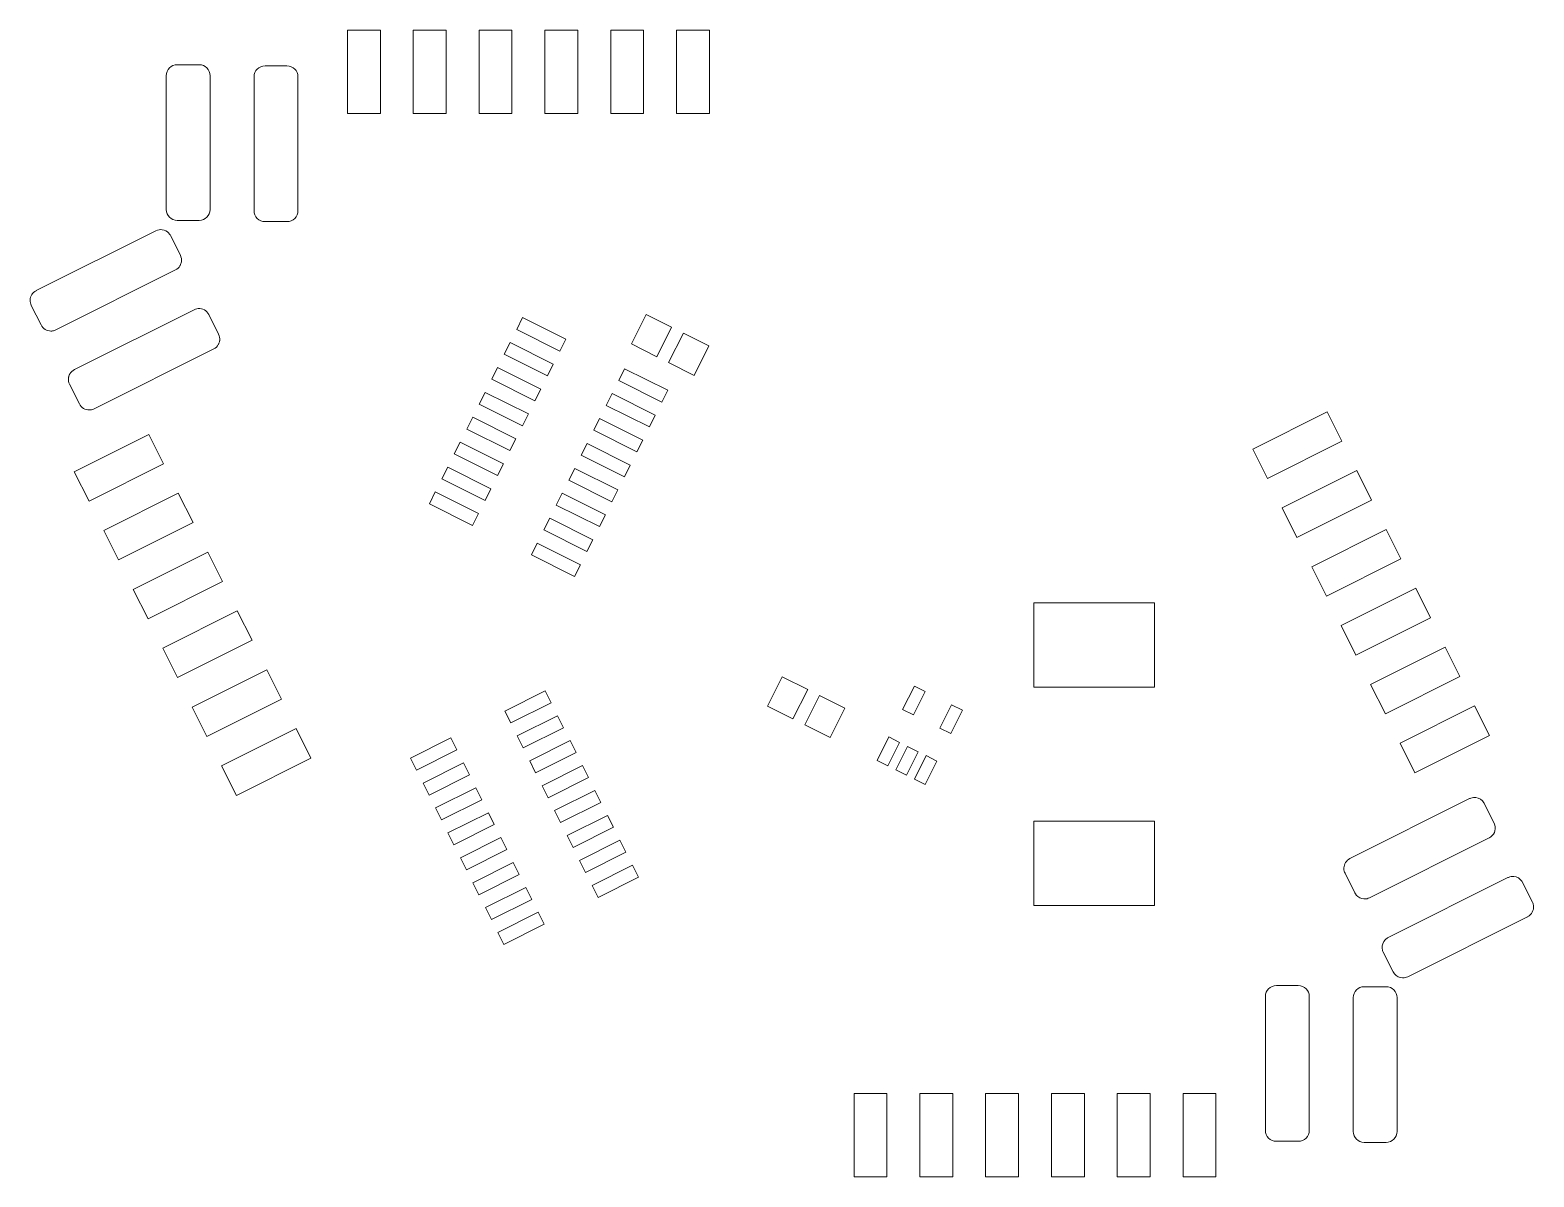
# Model space of a CAD drawing. Header units: inches. Extents: x 70.6 to 139.1, y 122.3 to 174.6.
import ezdxf

# ---------------------------------------------------------------- set-up
doc = ezdxf.new("R2010")
doc.units = ezdxf.units.IN
doc.header["$MEASUREMENT"] = 0
doc.layers.add('Calque 1', color=7, linetype='Continuous')

# ---------------------------------------------------------------- blocks, each defined once
blk = doc.blocks.new('block 2')
at = {"layer": 'Calque 1', "lineweight": 0}
for points in [[(86.523, 174.625), (85.023, 174.625), (85.023, 170.825), (86.523, 170.825), (86.523, 174.625)], [(89.524, 174.625), (88.024, 174.625), (88.024, 170.825), (89.524, 170.825), (89.524, 174.625)], [(92.524, 174.625), (91.024, 174.625), (91.024, 170.825), (92.524, 170.825), (92.524, 174.625)], [(95.524, 174.625), (94.024, 174.625), (94.024, 170.825), (95.524, 170.825), (95.524, 174.625)], [(98.524, 174.625), (97.024, 174.625), (97.024, 170.825), (98.524, 170.825), (98.524, 174.625)], [(101.524, 174.625), (100.024, 174.625), (100.024, 170.825), (101.524, 170.825), (101.524, 174.625)], [(94.706, 159.995), (94.974, 160.531), (93.007, 161.517), (92.739, 160.98), (94.706, 159.995)], [(99.799, 161.077), (98.637, 161.659), (97.965, 160.318), (99.127, 159.735), (99.799, 161.077)], [(101.498, 160.226), (100.336, 160.808), (99.664, 159.467), (100.826, 158.885), (101.498, 160.226)], [(94.137, 158.86), (94.406, 159.396), (92.439, 160.381), (92.17, 159.845), (94.137, 158.86)], [(93.568, 157.724), (93.837, 158.26), (91.87, 159.245), (91.601, 158.709), (93.568, 157.724)], [(99.355, 157.667), (99.624, 158.203), (97.657, 159.188), (97.388, 158.652), (99.355, 157.667)], [(93, 156.589), (93.269, 157.125), (91.301, 158.11), (91.033, 157.573), (93, 156.589)], [(98.787, 156.531), (99.055, 157.068), (97.088, 158.053), (96.82, 157.516), (98.787, 156.531)], [(130.361, 155.884), (129.69, 157.225), (126.292, 155.524), (126.963, 154.182), (130.361, 155.884)], [(92.431, 155.453), (92.7, 155.989), (90.733, 156.974), (90.464, 156.438), (92.431, 155.453)], [(98.218, 155.396), (98.487, 155.932), (96.52, 156.917), (96.251, 156.381), (98.218, 155.396)], [(72.572, 154.493), (73.244, 153.151), (76.642, 154.853), (75.97, 156.194), (72.572, 154.493)], [(91.863, 154.317), (92.131, 154.854), (90.164, 155.839), (89.895, 155.302), (91.863, 154.317)], [(97.65, 154.26), (97.918, 154.796), (95.951, 155.782), (95.682, 155.245), (97.65, 154.26)], [(91.294, 153.182), (91.563, 153.718), (89.595, 154.703), (89.327, 154.167), (91.294, 153.182)], [(97.081, 153.125), (97.349, 153.661), (95.382, 154.646), (95.114, 154.109), (97.081, 153.125)], [(131.705, 153.201), (131.033, 154.542), (127.636, 152.841), (128.307, 151.499), (131.705, 153.201)], [(90.725, 152.046), (90.994, 152.583), (89.027, 153.568), (88.758, 153.031), (90.725, 152.046)], [(73.916, 151.81), (74.587, 150.469), (77.985, 152.171), (77.313, 153.512), (73.916, 151.81)], [(96.512, 151.989), (96.781, 152.525), (94.814, 153.51), (94.545, 152.974), (96.512, 151.989)], [(95.943, 150.853), (96.212, 151.39), (94.245, 152.375), (93.976, 151.838), (95.943, 150.853)], [(133.048, 150.518), (132.376, 151.859), (128.979, 150.158), (129.65, 148.817), (133.048, 150.518)], [(75.259, 149.128), (75.931, 147.786), (79.328, 149.488), (78.657, 150.829), (75.259, 149.128)], [(95.375, 149.718), (95.644, 150.254), (93.676, 151.239), (93.408, 150.703), (95.375, 149.718)], [(134.391, 147.836), (133.72, 149.177), (130.322, 147.476), (130.994, 146.134), (134.391, 147.836)], [(76.602, 146.445), (77.274, 145.104), (80.672, 146.806), (80, 148.147), (76.602, 146.445)], [(121.817, 144.664), (121.817, 148.514), (116.317, 148.514), (116.317, 144.664), (121.817, 144.664)], [(135.735, 145.154), (135.063, 146.495), (131.665, 144.793), (132.337, 143.452), (135.735, 145.154)], [(77.946, 143.763), (78.617, 142.422), (82.015, 144.123), (81.343, 145.464), (77.946, 143.763)], [(104.169, 143.804), (105.332, 143.223), (106.003, 144.564), (104.841, 145.146), (104.169, 143.804)], [(111.36, 144.477), (110.868, 144.723), (110.331, 143.65), (110.823, 143.404), (111.36, 144.477)], [(94.032, 144.505), (92.193, 143.583), (92.466, 143.038), (94.305, 143.959), (94.032, 144.505)], [(105.868, 142.954), (107.031, 142.372), (107.702, 143.713), (106.54, 144.295), (105.868, 142.954)], [(94.601, 143.369), (92.761, 142.447), (93.034, 141.902), (94.874, 142.824), (94.601, 143.369)], [(113.059, 143.626), (112.567, 143.872), (112.03, 142.8), (112.522, 142.553), (113.059, 143.626)], [(137.078, 142.471), (136.406, 143.812), (133.009, 142.111), (133.68, 140.769), (137.078, 142.471)], [(79.289, 141.08), (79.961, 139.739), (83.359, 141.44), (82.687, 142.781), (79.289, 141.08)], [(89.74, 142.355), (87.9, 141.434), (88.173, 140.889), (90.013, 141.81), (89.74, 142.355)], [(95.17, 142.233), (93.33, 141.312), (93.603, 140.767), (95.443, 141.688), (95.17, 142.233)], [(110.196, 142.152), (109.704, 142.399), (109.166, 141.325), (109.658, 141.079), (110.196, 142.152)], [(111.045, 141.727), (110.553, 141.973), (110.016, 140.9), (110.508, 140.654), (111.045, 141.727)], [(111.895, 141.301), (111.403, 141.548), (110.866, 140.475), (111.357, 140.228), (111.895, 141.301)], [(90.309, 141.219), (88.469, 140.298), (88.742, 139.753), (90.581, 140.674), (90.309, 141.219)], [(95.738, 141.098), (93.899, 140.176), (94.172, 139.631), (96.011, 140.553), (95.738, 141.098)], [(90.877, 140.084), (89.038, 139.163), (89.31, 138.618), (91.15, 139.539), (90.877, 140.084)], [(96.307, 139.962), (94.467, 139.041), (94.74, 138.496), (96.58, 139.417), (96.307, 139.962)], [(91.446, 138.948), (89.606, 138.027), (89.879, 137.482), (91.719, 138.403), (91.446, 138.948)], [(96.876, 138.826), (95.036, 137.905), (95.309, 137.36), (97.149, 138.281), (96.876, 138.826)], [(121.817, 134.714), (121.817, 138.564), (116.317, 138.564), (116.317, 134.714), (121.817, 134.714)], [(92.015, 137.812), (90.175, 136.891), (90.448, 136.346), (92.287, 137.267), (92.015, 137.812)], [(97.444, 137.691), (95.605, 136.77), (95.878, 136.225), (97.717, 137.146), (97.444, 137.691)], [(92.583, 136.677), (90.743, 135.756), (91.016, 135.211), (92.856, 136.132), (92.583, 136.677)], [(98.013, 136.555), (96.173, 135.634), (96.446, 135.089), (98.286, 136.01), (98.013, 136.555)], [(93.152, 135.541), (91.312, 134.62), (91.585, 134.075), (93.425, 134.996), (93.152, 135.541)], [(93.72, 134.406), (91.881, 133.485), (92.154, 132.94), (93.993, 133.861), (93.72, 134.406)], [(108.116, 122.344), (109.616, 122.344), (109.616, 126.144), (108.116, 126.144), (108.116, 122.344)], [(111.116, 122.344), (112.616, 122.344), (112.616, 126.144), (111.116, 126.144), (111.116, 122.344)], [(114.116, 122.344), (115.616, 122.344), (115.616, 126.144), (114.116, 126.144), (114.116, 122.344)], [(117.116, 122.344), (118.616, 122.344), (118.616, 126.144), (117.116, 126.144), (117.116, 122.344)], [(120.116, 122.344), (121.616, 122.344), (121.616, 126.144), (120.116, 126.144), (120.116, 122.344)], [(123.117, 122.344), (124.617, 122.344), (124.617, 126.144), (123.117, 126.144), (123.117, 122.344)]]:
    blk.add_lwpolyline(points, dxfattribs=at)
for points, knots in [([(78.265, 165.946), (78.265, 165.946), (77.265, 165.946), (77.265, 165.946), (76.989, 165.946), (76.765, 166.17), (76.765, 166.446), (76.765, 166.446), (76.765, 172.546), (76.765, 172.546), (76.765, 172.822), (76.989, 173.046), (77.265, 173.046), (77.265, 173.046), (78.265, 173.046), (78.265, 173.046), (78.541, 173.046), (78.765, 172.822), (78.765, 172.546), (78.765, 172.546), (78.765, 166.446), (78.765, 166.446), (78.765, 166.17), (78.541, 165.946), (78.265, 165.946)], [0, 0, 0, 0, 1, 1, 1, 2, 2, 2, 3, 3, 3, 4, 4, 4, 5, 5, 5, 6, 6, 6, 7, 7, 7, 8, 8, 8, 8]), ([(82.265, 165.896), (82.265, 165.896), (81.265, 165.896), (81.265, 165.896), (80.989, 165.896), (80.765, 166.12), (80.765, 166.396), (80.765, 166.396), (80.765, 172.496), (80.765, 172.496), (80.765, 172.772), (80.989, 172.996), (81.265, 172.996), (81.265, 172.996), (82.265, 172.996), (82.265, 172.996), (82.541, 172.996), (82.765, 172.772), (82.765, 172.496), (82.765, 172.496), (82.765, 166.396), (82.765, 166.396), (82.765, 166.12), (82.541, 165.896), (82.265, 165.896)], [0, 0, 0, 0, 1, 1, 1, 2, 2, 2, 3, 3, 3, 4, 4, 4, 5, 5, 5, 6, 6, 6, 7, 7, 7, 8, 8, 8, 8]), ([(71.504, 160.905), (71.32, 160.905), (71.144, 161.007), (71.056, 161.182), (71.056, 161.182), (71.056, 161.182), (71.056, 161.183), (71.056, 161.183), (70.609, 162.076), (70.609, 162.076), (70.609, 162.076), (70.609, 162.076), (70.609, 162.076), (70.609, 162.076), (70.608, 162.076), (70.608, 162.076), (70.608, 162.076), (70.608, 162.076), (70.608, 162.076), (70.608, 162.076), (70.608, 162.076), (70.608, 162.076), (70.608, 162.076), (70.608, 162.077), (70.608, 162.077), (70.608, 162.077), (70.608, 162.077), (70.608, 162.077), (70.572, 162.149), (70.555, 162.226), (70.556, 162.302), (70.556, 162.302), (70.556, 162.302), (70.556, 162.302), (70.556, 162.302), (70.556, 162.302), (70.556, 162.303), (70.556, 162.303), (70.556, 162.303), (70.556, 162.303), (70.556, 162.303), (70.556, 162.303), (70.556, 162.303), (70.556, 162.303), (70.556, 162.303), (70.556, 162.303), (70.556, 162.304), (70.556, 162.304), (70.556, 162.304), (70.556, 162.304), (70.556, 162.305), (70.556, 162.305), (70.556, 162.305), (70.556, 162.305), (70.556, 162.306), (70.556, 162.306), (70.556, 162.306), (70.556, 162.306), (70.556, 162.306), (70.556, 162.306), (70.556, 162.306), (70.556, 162.306), (70.556, 162.307), (70.556, 162.307), (70.556, 162.307), (70.556, 162.307), (70.556, 162.307), (70.556, 162.308), (70.556, 162.308), (70.556, 162.308), (70.556, 162.308), (70.556, 162.308), (70.556, 162.309), (70.556, 162.309), (70.556, 162.309), (70.556, 162.309), (70.556, 162.309), (70.556, 162.309), (70.556, 162.309), (70.556, 162.31), (70.556, 162.31), (70.556, 162.31), (70.556, 162.311), (70.556, 162.311), (70.556, 162.311), (70.555, 162.311), (70.556, 162.311), (70.556, 162.312), (70.556, 162.312), (70.556, 162.312), (70.556, 162.312), (70.556, 162.312), (70.556, 162.313), (70.556, 162.313), (70.556, 162.313), (70.556, 162.313), (70.556, 162.314), (70.556, 162.314), (70.556, 162.314), (70.556, 162.314), (70.556, 162.314), (70.556, 162.314), (70.556, 162.314), (70.556, 162.314), (70.556, 162.315), (70.556, 162.315), (70.556, 162.315), (70.556, 162.315), (70.556, 162.315), (70.556, 162.316), (70.556, 162.316), (70.556, 162.316), (70.556, 162.316), (70.556, 162.317), (70.556, 162.317), (70.556, 162.317), (70.556, 162.317), (70.556, 162.317), (70.556, 162.317), (70.556, 162.317), (70.556, 162.317), (70.556, 162.317), (70.556, 162.318), (70.556, 162.318), (70.556, 162.318), (70.556, 162.318), (70.556, 162.318), (70.556, 162.319), (70.556, 162.319), (70.556, 162.319), (70.556, 162.319), (70.556, 162.319), (70.556, 162.319), (70.556, 162.319), (70.556, 162.32), (70.556, 162.32), (70.556, 162.32), (70.556, 162.32), (70.556, 162.32), (70.556, 162.32), (70.556, 162.32), (70.556, 162.321), (70.556, 162.321), (70.556, 162.321), (70.556, 162.321), (70.556, 162.321), (70.556, 162.321), (70.556, 162.321), (70.556, 162.321), (70.556, 162.321), (70.556, 162.321), (70.556, 162.322), (70.556, 162.322), (70.556, 162.322), (70.556, 162.322), (70.556, 162.322), (70.556, 162.322), (70.564, 162.495), (70.662, 162.659), (70.826, 162.744), (70.826, 162.744), (70.826, 162.744), (70.826, 162.744), (70.826, 162.744), (70.826, 162.744), (70.827, 162.744), (70.827, 162.744), (70.827, 162.744), (70.827, 162.744), (70.827, 162.744), (70.827, 162.745), (70.827, 162.745), (70.828, 162.745), (70.828, 162.745), (70.828, 162.745), (70.828, 162.745), (70.829, 162.745), (70.829, 162.745), (70.829, 162.745), (70.829, 162.746), (70.83, 162.746), (70.83, 162.746), (70.83, 162.746), (70.83, 162.746), (70.831, 162.747), (70.831, 162.747), (70.831, 162.746), (70.831, 162.747), (70.831, 162.747), (70.831, 162.747), (70.831, 162.747), (70.832, 162.747), (70.832, 162.747), (70.832, 162.747), (76.286, 165.478), (76.286, 165.478), (76.381, 165.526), (76.484, 165.54), (76.583, 165.526), (76.697, 165.509), (76.803, 165.453), (76.882, 165.366), (76.911, 165.333), (76.936, 165.296), (76.957, 165.255), (76.957, 165.255), (76.957, 165.254), (76.958, 165.254), (76.958, 165.254), (77.405, 164.361), (77.405, 164.361), (77.452, 164.266), (77.467, 164.164), (77.453, 164.067), (77.453, 164.067), (77.453, 164.067), (77.453, 164.066), (77.453, 164.066), (77.453, 164.066), (77.453, 164.066), (77.453, 164.066), (77.452, 164.066), (77.453, 164.065), (77.453, 164.065), (77.453, 164.065), (77.452, 164.064), (77.452, 164.064), (77.452, 164.064), (77.452, 164.064), (77.452, 164.064), (77.452, 164.064), (77.452, 164.064), (77.452, 164.064), (77.452, 164.064), (77.452, 164.064), (77.444, 164.005), (77.425, 163.949), (77.397, 163.897), (77.397, 163.897), (77.397, 163.897), (77.397, 163.897), (77.396, 163.897), (77.396, 163.896), (77.396, 163.896), (77.396, 163.896), (77.396, 163.896), (77.396, 163.896), (77.395, 163.895), (77.395, 163.894), (77.394, 163.892), (77.394, 163.892), (77.394, 163.892), (77.394, 163.892), (77.394, 163.892), (77.394, 163.892), (77.394, 163.892), (77.394, 163.892), (77.394, 163.892), (77.394, 163.892), (77.394, 163.892), (77.394, 163.891), (77.393, 163.891), (77.393, 163.891), (77.394, 163.891), (77.393, 163.891), (77.393, 163.891), (77.393, 163.891), (77.393, 163.891), (77.393, 163.89), (77.393, 163.89), (77.393, 163.89), (77.393, 163.89), (77.393, 163.89), (77.393, 163.89), (77.393, 163.89), (77.392, 163.89), (77.392, 163.889), (77.392, 163.889), (77.392, 163.889), (77.392, 163.889), (77.392, 163.889), (77.392, 163.889), (77.392, 163.888), (77.392, 163.888), (77.391, 163.888), (77.391, 163.888), (77.391, 163.888), (77.391, 163.888), (77.391, 163.887), (77.391, 163.887), (77.391, 163.887), (77.391, 163.887), (77.391, 163.887), (77.391, 163.887), (77.391, 163.887), (77.391, 163.887), (77.391, 163.887), (77.391, 163.887), (77.391, 163.887), (77.39, 163.887), (77.39, 163.886), (77.39, 163.886), (77.39, 163.886), (77.39, 163.886), (77.39, 163.885), (77.389, 163.885), (77.39, 163.885), (77.389, 163.884), (77.389, 163.883), (77.389, 163.883), (77.388, 163.883), (77.389, 163.882), (77.388, 163.882), (77.388, 163.882), (77.387, 163.881), (77.387, 163.88), (77.387, 163.88), (77.387, 163.88), (77.387, 163.88), (77.387, 163.88), (77.387, 163.88), (77.386, 163.879), (77.386, 163.879), (77.386, 163.879), (77.386, 163.879), (77.387, 163.879), (77.387, 163.879), (77.386, 163.879), (77.339, 163.8), (77.27, 163.734), (77.182, 163.69), (77.181, 163.69), (77.181, 163.689), (77.18, 163.689), (77.18, 163.689), (71.727, 160.958), (71.727, 160.958), (71.692, 160.941), (71.655, 160.928), (71.618, 160.919), (71.619, 160.919), (71.618, 160.919), (71.618, 160.919), (71.618, 160.919), (71.617, 160.919), (71.617, 160.918), (71.617, 160.918), (71.616, 160.918), (71.616, 160.918), (71.616, 160.918), (71.616, 160.918), (71.616, 160.918), (71.616, 160.918), (71.616, 160.918), (71.616, 160.918), (71.615, 160.918), (71.615, 160.918), (71.615, 160.918), (71.615, 160.918), (71.615, 160.918), (71.615, 160.918), (71.615, 160.918), (71.614, 160.918), (71.614, 160.918), (71.614, 160.918), (71.614, 160.917), (71.613, 160.918), (71.613, 160.918), (71.613, 160.917), (71.613, 160.917), (71.613, 160.918), (71.613, 160.917), (71.612, 160.917), (71.612, 160.917), (71.611, 160.917), (71.611, 160.917), (71.611, 160.917), (71.611, 160.917), (71.61, 160.917), (71.61, 160.917), (71.61, 160.917), (71.61, 160.917), (71.609, 160.917), (71.609, 160.917), (71.609, 160.917), (71.609, 160.917), (71.608, 160.916), (71.608, 160.916), (71.608, 160.916), (71.608, 160.916), (71.607, 160.916), (71.607, 160.916), (71.607, 160.916), (71.607, 160.916), (71.607, 160.916), (71.606, 160.916), (71.606, 160.916), (71.606, 160.916), (71.606, 160.916), (71.606, 160.916), (71.606, 160.916), (71.606, 160.916), (71.605, 160.916), (71.605, 160.916), (71.605, 160.916), (71.605, 160.916), (71.605, 160.916), (71.605, 160.916), (71.605, 160.916), (71.605, 160.916), (71.604, 160.916), (71.604, 160.916), (71.604, 160.916), (71.604, 160.916), (71.604, 160.916), (71.604, 160.916), (71.603, 160.916), (71.603, 160.915), (71.603, 160.915), (71.601, 160.915), (71.6, 160.915), (71.6, 160.915), (71.6, 160.915), (71.6, 160.915), (71.6, 160.915), (71.6, 160.914), (71.599, 160.915), (71.599, 160.915), (71.598, 160.915), (71.598, 160.914), (71.598, 160.914), (71.598, 160.914), (71.598, 160.914), (71.598, 160.914), (71.597, 160.914), (71.597, 160.914), (71.597, 160.914), (71.597, 160.914), (71.597, 160.914), (71.597, 160.914), (71.596, 160.914), (71.596, 160.914), (71.596, 160.914), (71.596, 160.914), (71.596, 160.914), (71.595, 160.914), (71.595, 160.914), (71.595, 160.914), (71.595, 160.914), (71.594, 160.914), (71.594, 160.914), (71.594, 160.914), (71.594, 160.914), (71.593, 160.914), (71.593, 160.914), (71.593, 160.913), (71.592, 160.913), (71.592, 160.913), (71.592, 160.913), (71.591, 160.913), (71.591, 160.913), (71.591, 160.913), (71.591, 160.913), (71.59, 160.913), (71.59, 160.913), (71.59, 160.913), (71.59, 160.913), (71.59, 160.913), (71.59, 160.913), (71.59, 160.913), (71.589, 160.913), (71.589, 160.913), (71.589, 160.913), (71.589, 160.912), (71.589, 160.913), (71.588, 160.913), (71.588, 160.912), (71.588, 160.912), (71.587, 160.912), (71.587, 160.912), (71.587, 160.912), (71.587, 160.912), (71.586, 160.912), (71.586, 160.912), (71.586, 160.912), (71.586, 160.912), (71.586, 160.912), (71.586, 160.912), (71.585, 160.912), (71.585, 160.912), (71.584, 160.912), (71.584, 160.912), (71.584, 160.912), (71.584, 160.912), (71.584, 160.912), (71.584, 160.912), (71.557, 160.907), (71.53, 160.905), (71.504, 160.905)], [0, 0, 0, 0, 1, 1, 1, 2, 2, 2, 3, 3, 3, 4, 4, 4, 5, 5, 5, 6, 6, 6, 7, 7, 7, 8, 8, 8, 9, 9, 9, 10, 10, 10, 11, 11, 11, 12, 12, 12, 13, 13, 13, 14, 14, 14, 15, 15, 15, 16, 16, 16, 17, 17, 17, 18, 18, 18, 19, 19, 19, 20, 20, 20, 21, 21, 21, 22, 22, 22, 23, 23, 23, 24, 24, 24, 25, 25, 25, 26, 26, 26, 27, 27, 27, 28, 28, 28, 29, 29, 29, 30, 30, 30, 31, 31, 31, 32, 32, 32, 33, 33, 33, 34, 34, 34, 35, 35, 35, 36, 36, 36, 37, 37, 37, 38, 38, 38, 39, 39, 39, 40, 40, 40, 41, 41, 41, 42, 42, 42, 43, 43, 43, 44, 44, 44, 45, 45, 45, 46, 46, 46, 47, 47, 47, 48, 48, 48, 49, 49, 49, 50, 50, 50, 51, 51, 51, 52, 52, 52, 53, 53, 53, 54, 54, 54, 55, 55, 55, 56, 56, 56, 57, 57, 57, 58, 58, 58, 59, 59, 59, 60, 60, 60, 61, 61, 61, 62, 62, 62, 63, 63, 63, 64, 64, 64, 65, 65, 65, 66, 66, 66, 67, 67, 67, 68, 68, 68, 69, 69, 69, 70, 70, 70, 71, 71, 71, 72, 72, 72, 73, 73, 73, 74, 74, 74, 75, 75, 75, 76, 76, 76, 77, 77, 77, 78, 78, 78, 79, 79, 79, 80, 80, 80, 81, 81, 81, 82, 82, 82, 83, 83, 83, 84, 84, 84, 85, 85, 85, 86, 86, 86, 87, 87, 87, 88, 88, 88, 89, 89, 89, 90, 90, 90, 91, 91, 91, 92, 92, 92, 93, 93, 93, 94, 94, 94, 95, 95, 95, 96, 96, 96, 97, 97, 97, 98, 98, 98, 99, 99, 99, 100, 100, 100, 101, 101, 101, 102, 102, 102, 103, 103, 103, 104, 104, 104, 105, 105, 105, 106, 106, 106, 107, 107, 107, 108, 108, 108, 109, 109, 109, 110, 110, 110, 111, 111, 111, 112, 112, 112, 113, 113, 113, 114, 114, 114, 115, 115, 115, 116, 116, 116, 117, 117, 117, 118, 118, 118, 119, 119, 119, 120, 120, 120, 121, 121, 121, 122, 122, 122, 123, 123, 123, 124, 124, 124, 125, 125, 125, 126, 126, 126, 127, 127, 127, 128, 128, 128, 129, 129, 129, 130, 130, 130, 131, 131, 131, 132, 132, 132, 133, 133, 133, 134, 134, 134, 135, 135, 135, 136, 136, 136, 137, 137, 137, 138, 138, 138, 139, 139, 139, 140, 140, 140, 141, 141, 141, 142, 142, 142, 143, 143, 143, 144, 144, 144, 145, 145, 145, 146, 146, 146, 147, 147, 147, 148, 148, 148, 149, 149, 149, 150, 150, 150, 151, 151, 151, 152, 152, 152, 153, 153, 153, 154, 154, 154, 155, 155, 155, 156, 156, 156, 157, 157, 157, 158, 158, 158, 159, 159, 159, 160, 160, 160, 161, 161, 161, 162, 162, 162, 163, 163, 163, 164, 164, 164, 165, 165, 165, 166, 166, 166, 166]), ([(73.25, 157.307), (73.067, 157.307), (72.89, 157.408), (72.803, 157.583), (72.803, 157.583), (72.355, 158.477), (72.355, 158.477), (72.308, 158.569), (72.294, 158.67), (72.306, 158.765), (72.306, 158.765), (72.306, 158.765), (72.306, 158.765), (72.306, 158.765), (72.306, 158.766), (72.306, 158.766), (72.306, 158.766), (72.306, 158.766), (72.306, 158.766), (72.306, 158.766), (72.306, 158.766), (72.306, 158.767), (72.306, 158.767), (72.306, 158.767), (72.306, 158.767), (72.307, 158.767), (72.306, 158.767), (72.306, 158.767), (72.306, 158.768), (72.306, 158.768), (72.306, 158.768), (72.306, 158.768), (72.307, 158.768), (72.307, 158.768), (72.307, 158.768), (72.307, 158.769), (72.307, 158.769), (72.307, 158.769), (72.307, 158.769), (72.307, 158.769), (72.307, 158.769), (72.307, 158.77), (72.307, 158.77), (72.307, 158.77), (72.307, 158.77), (72.307, 158.77), (72.307, 158.77), (72.307, 158.77), (72.307, 158.771), (72.307, 158.771), (72.307, 158.771), (72.307, 158.771), (72.307, 158.772), (72.307, 158.772), (72.307, 158.772), (72.307, 158.772), (72.307, 158.772), (72.307, 158.773), (72.307, 158.773), (72.307, 158.773), (72.307, 158.773), (72.307, 158.773), (72.307, 158.773), (72.307, 158.773), (72.307, 158.774), (72.307, 158.774), (72.307, 158.774), (72.307, 158.774), (72.307, 158.775), (72.307, 158.775), (72.307, 158.775), (72.307, 158.775), (72.307, 158.775), (72.307, 158.775), (72.308, 158.775), (72.308, 158.775), (72.308, 158.775), (72.308, 158.776), (72.308, 158.776), (72.308, 158.776), (72.308, 158.776), (72.308, 158.777), (72.308, 158.777), (72.308, 158.777), (72.308, 158.777), (72.308, 158.777), (72.308, 158.777), (72.308, 158.777), (72.308, 158.777), (72.308, 158.778), (72.308, 158.778), (72.308, 158.778), (72.308, 158.778), (72.308, 158.778), (72.308, 158.779), (72.308, 158.779), (72.308, 158.779), (72.308, 158.779), (72.308, 158.779), (72.308, 158.779), (72.308, 158.779), (72.308, 158.78), (72.308, 158.78), (72.308, 158.78), (72.308, 158.78), (72.308, 158.78), (72.308, 158.78), (72.309, 158.781), (72.308, 158.781), (72.308, 158.781), (72.308, 158.781), (72.308, 158.781), (72.308, 158.782), (72.309, 158.782), (72.309, 158.782), (72.309, 158.782), (72.308, 158.783), (72.309, 158.783), (72.309, 158.783), (72.309, 158.783), (72.309, 158.783), (72.309, 158.783), (72.309, 158.784), (72.309, 158.784), (72.309, 158.784), (72.309, 158.784), (72.309, 158.784), (72.309, 158.785), (72.309, 158.785), (72.309, 158.785), (72.309, 158.785), (72.309, 158.785), (72.309, 158.786), (72.309, 158.786), (72.309, 158.786), (72.309, 158.786), (72.309, 158.786), (72.309, 158.787), (72.309, 158.787), (72.309, 158.787), (72.309, 158.787), (72.309, 158.787), (72.309, 158.787), (72.309, 158.787), (72.309, 158.787), (72.309, 158.787), (72.31, 158.788), (72.31, 158.788), (72.31, 158.788), (72.31, 158.788), (72.31, 158.788), (72.31, 158.789), (72.31, 158.789), (72.31, 158.789), (72.31, 158.789), (72.31, 158.789), (72.31, 158.789), (72.31, 158.79), (72.31, 158.79), (72.31, 158.79), (72.31, 158.79), (72.31, 158.791), (72.31, 158.791), (72.31, 158.791), (72.31, 158.791), (72.31, 158.792), (72.31, 158.792), (72.31, 158.792), (72.31, 158.792), (72.31, 158.792), (72.31, 158.792), (72.31, 158.793), (72.311, 158.793), (72.31, 158.793), (72.31, 158.793), (72.31, 158.793), (72.311, 158.794), (72.311, 158.794), (72.311, 158.794), (72.311, 158.794), (72.311, 158.794), (72.31, 158.794), (72.311, 158.795), (72.311, 158.795), (72.311, 158.795), (72.311, 158.795), (72.311, 158.795), (72.311, 158.796), (72.311, 158.796), (72.311, 158.796), (72.311, 158.796), (72.311, 158.796), (72.311, 158.797), (72.311, 158.797), (72.311, 158.797), (72.311, 158.797), (72.311, 158.797), (72.311, 158.797), (72.311, 158.798), (72.311, 158.798), (72.311, 158.798), (72.311, 158.798), (72.311, 158.798), (72.312, 158.798), (72.312, 158.798), (72.312, 158.798), (72.312, 158.798), (72.312, 158.799), (72.312, 158.799), (72.312, 158.799), (72.312, 158.799), (72.312, 158.799), (72.312, 158.799), (72.312, 158.8), (72.312, 158.8), (72.312, 158.8), (72.312, 158.8), (72.312, 158.8), (72.312, 158.8), (72.312, 158.8), (72.312, 158.8), (72.312, 158.801), (72.312, 158.801), (72.312, 158.801), (72.312, 158.801), (72.312, 158.801), (72.312, 158.802), (72.312, 158.803), (72.313, 158.803), (72.313, 158.803), (72.313, 158.804), (72.313, 158.804), (72.313, 158.805), (72.313, 158.806), (72.314, 158.808), (72.314, 158.808), (72.314, 158.808), (72.314, 158.808), (72.314, 158.808), (72.314, 158.809), (72.314, 158.809), (72.314, 158.809), (72.314, 158.809), (72.314, 158.809), (72.315, 158.813), (72.315, 158.816), (72.316, 158.82), (72.316, 158.82), (72.316, 158.82), (72.316, 158.82), (72.322, 158.843), (72.329, 158.866), (72.339, 158.889), (72.339, 158.889), (72.339, 158.889), (72.339, 158.889), (72.339, 158.889), (72.339, 158.89), (72.339, 158.891), (72.339, 158.891), (72.34, 158.891), (72.34, 158.891), (72.34, 158.891), (72.34, 158.892), (72.34, 158.892), (72.34, 158.892), (72.34, 158.893), (72.341, 158.894), (72.341, 158.894), (72.341, 158.894), (72.341, 158.894), (72.341, 158.894), (72.341, 158.894), (72.341, 158.894), (72.341, 158.894), (72.341, 158.894), (72.341, 158.894), (72.341, 158.895), (72.341, 158.895), (72.341, 158.896), (72.341, 158.896), (72.341, 158.896), (72.341, 158.896), (72.342, 158.896), (72.342, 158.897), (72.342, 158.898), (72.342, 158.898), (72.342, 158.898), (72.342, 158.898), (72.343, 158.898), (72.343, 158.898), (72.343, 158.898), (72.343, 158.898), (72.343, 158.898), (72.343, 158.898), (72.343, 158.899), (72.343, 158.899), (72.343, 158.899), (72.343, 158.899), (72.343, 158.899), (72.343, 158.9), (72.343, 158.9), (72.343, 158.9), (72.344, 158.9), (72.344, 158.9), (72.344, 158.901), (72.344, 158.901), (72.344, 158.901), (72.344, 158.901), (72.344, 158.901), (72.344, 158.901), (72.344, 158.901), (72.344, 158.901), (72.344, 158.901), (72.344, 158.902), (72.344, 158.902), (72.344, 158.902), (72.344, 158.902), (72.344, 158.902), (72.344, 158.902), (72.344, 158.902), (72.344, 158.902), (72.344, 158.902), (72.344, 158.903), (72.344, 158.903), (72.345, 158.903), (72.345, 158.903), (72.345, 158.903), (72.345, 158.903), (72.345, 158.903), (72.345, 158.903), (72.345, 158.904), (72.345, 158.904), (72.345, 158.904), (72.345, 158.904), (72.345, 158.904), (72.345, 158.905), (72.345, 158.904), (72.345, 158.905), (72.346, 158.905), (72.346, 158.905), (72.346, 158.906), (72.346, 158.906), (72.346, 158.906), (72.346, 158.906), (72.346, 158.907), (72.346, 158.907), (72.346, 158.907), (72.347, 158.907), (72.347, 158.907), (72.347, 158.908), (72.347, 158.908), (72.347, 158.908), (72.347, 158.908), (72.347, 158.909), (72.347, 158.909), (72.347, 158.909), (72.348, 158.909), (72.348, 158.909), (72.348, 158.909), (72.348, 158.909), (72.348, 158.91), (72.348, 158.91), (72.348, 158.91), (72.348, 158.91), (72.348, 158.911), (72.348, 158.911), (72.348, 158.911), (72.348, 158.911), (72.349, 158.911), (72.349, 158.912), (72.349, 158.912), (72.349, 158.912), (72.349, 158.912), (72.349, 158.912), (72.349, 158.912), (72.349, 158.912), (72.349, 158.912), (72.349, 158.913), (72.349, 158.913), (72.349, 158.913), (72.349, 158.913), (72.349, 158.913), (72.349, 158.913), (72.349, 158.913), (72.349, 158.913), (72.349, 158.913), (72.349, 158.913), (72.349, 158.914), (72.35, 158.914), (72.35, 158.914), (72.35, 158.914), (72.35, 158.915), (72.35, 158.915), (72.35, 158.915), (72.35, 158.915), (72.35, 158.915), (72.35, 158.915), (72.35, 158.915), (72.35, 158.915), (72.35, 158.915), (72.35, 158.916), (72.35, 158.916), (72.35, 158.916), (72.351, 158.916), (72.351, 158.916), (72.35, 158.916), (72.35, 158.917), (72.351, 158.917), (72.351, 158.917), (72.351, 158.917), (72.351, 158.917), (72.351, 158.918), (72.351, 158.918), (72.351, 158.918), (72.352, 158.918), (72.351, 158.918), (72.352, 158.919), (72.352, 158.919), (72.352, 158.919), (72.352, 158.919), (72.352, 158.919), (72.352, 158.919), (72.352, 158.92), (72.352, 158.92), (72.353, 158.92), (72.353, 158.92), (72.353, 158.92), (72.353, 158.92), (72.353, 158.92), (72.353, 158.92), (72.353, 158.921), (72.353, 158.921), (72.353, 158.921), (72.353, 158.921), (72.353, 158.921), (72.353, 158.921), (72.353, 158.921), (72.353, 158.921), (72.353, 158.921), (72.353, 158.922), (72.353, 158.922), (72.353, 158.922), (72.354, 158.922), (72.354, 158.922), (72.353, 158.922), (72.353, 158.923), (72.354, 158.923), (72.354, 158.923), (72.354, 158.923), (72.354, 158.923), (72.354, 158.923), (72.354, 158.923), (72.355, 158.924), (72.355, 158.924), (72.355, 158.924), (72.355, 158.925), (72.355, 158.925), (72.355, 158.925), (72.355, 158.925), (72.355, 158.926), (72.355, 158.926), (72.355, 158.926), (72.356, 158.926), (72.356, 158.926), (72.356, 158.927), (72.356, 158.927), (72.356, 158.927), (72.356, 158.927), (72.356, 158.927), (72.356, 158.928), (72.356, 158.928), (72.357, 158.928), (72.357, 158.928), (72.357, 158.928), (72.357, 158.929), (72.357, 158.929), (72.357, 158.929), (72.357, 158.929), (72.357, 158.929), (72.357, 158.93), (72.358, 158.93), (72.358, 158.93), (72.358, 158.93), (72.358, 158.93), (72.358, 158.931), (72.358, 158.931), (72.358, 158.931), (72.358, 158.931), (72.358, 158.931), (72.358, 158.931), (72.359, 158.932), (72.359, 158.932), (72.359, 158.932), (72.359, 158.933), (72.359, 158.933), (72.359, 158.933), (72.359, 158.933), (72.359, 158.933), (72.359, 158.933), (72.36, 158.933), (72.36, 158.934), (72.36, 158.934), (72.36, 158.934), (72.36, 158.934), (72.36, 158.935), (72.36, 158.935), (72.36, 158.935), (72.36, 158.935), (72.36, 158.935), (72.36, 158.935), (72.36, 158.935), (72.36, 158.936), (72.361, 158.936), (72.361, 158.936), (72.361, 158.936), (72.361, 158.936), (72.361, 158.936), (72.361, 158.936), (72.361, 158.936), (72.361, 158.936), (72.361, 158.937), (72.361, 158.937), (72.361, 158.937), (72.361, 158.937), (72.361, 158.937), (72.361, 158.937), (72.361, 158.937), (72.361, 158.937), (72.361, 158.937), (72.361, 158.938), (72.362, 158.938), (72.361, 158.938), (72.361, 158.938), (72.362, 158.938), (72.362, 158.938), (72.362, 158.938), (72.362, 158.938), (72.362, 158.939), (72.363, 158.939), (72.362, 158.939), (72.363, 158.939), (72.363, 158.939), (72.363, 158.94), (72.363, 158.94), (72.363, 158.94), (72.363, 158.94), (72.363, 158.94), (72.363, 158.94), (72.363, 158.94), (72.363, 158.94), (72.363, 158.941), (72.363, 158.941), (72.363, 158.941), (72.363, 158.941), (72.363, 158.941), (72.363, 158.941), (72.364, 158.941), (72.364, 158.942), (72.364, 158.942), (72.364, 158.942), (72.364, 158.942), (72.364, 158.942), (72.364, 158.942), (72.364, 158.942), (72.364, 158.942), (72.364, 158.942), (72.364, 158.942), (72.364, 158.943), (72.365, 158.943), (72.365, 158.943), (72.365, 158.943), (72.365, 158.943), (72.365, 158.944), (72.365, 158.944), (72.365, 158.944), (72.365, 158.944), (72.365, 158.944), (72.365, 158.944), (72.365, 158.944), (72.365, 158.944), (72.365, 158.944), (72.365, 158.944), (72.365, 158.945), (72.365, 158.945), (72.366, 158.945), (72.366, 158.945), (72.366, 158.945), (72.366, 158.945), (72.366, 158.945), (72.366, 158.945), (72.366, 158.946), (72.366, 158.946), (72.366, 158.946), (72.366, 158.946), (72.366, 158.946), (72.366, 158.946), (72.366, 158.946), (72.366, 158.947), (72.367, 158.947), (72.367, 158.947), (72.367, 158.947), (72.367, 158.947), (72.367, 158.947), (72.368, 158.948), (72.368, 158.95), (72.369, 158.951), (72.369, 158.951), (72.369, 158.951), (72.369, 158.951), (72.369, 158.951), (72.369, 158.951), (72.369, 158.952), (72.369, 158.952), (72.369, 158.952), (72.369, 158.952), (72.369, 158.952), (72.37, 158.952), (72.37, 158.952), (72.37, 158.952), (72.37, 158.952), (72.37, 158.952), (72.417, 159.034), (72.488, 159.102), (72.578, 159.148), (72.578, 159.148), (72.579, 159.148), (72.579, 159.148), (72.579, 159.148), (78.031, 161.878), (78.031, 161.878), (78.032, 161.879), (78.032, 161.879), (78.032, 161.879), (78.051, 161.888), (78.07, 161.897), (78.09, 161.903), (78.09, 161.903), (78.09, 161.903), (78.09, 161.904), (78.09, 161.904), (78.091, 161.904), (78.091, 161.904), (78.092, 161.904), (78.092, 161.904), (78.092, 161.904), (78.136, 161.919), (78.18, 161.928), (78.225, 161.931), (78.225, 161.931), (78.225, 161.931), (78.225, 161.931), (78.225, 161.931), (78.225, 161.931), (78.225, 161.931), (78.416, 161.942), (78.611, 161.841), (78.703, 161.656), (78.703, 161.656), (79.151, 160.762), (79.151, 160.762), (79.198, 160.669), (79.212, 160.569), (79.2, 160.474), (79.2, 160.474), (79.2, 160.474), (79.2, 160.474), (79.2, 160.473), (79.2, 160.473), (79.2, 160.473), (79.2, 160.473), (79.2, 160.473), (79.2, 160.473), (79.2, 160.473), (79.2, 160.472), (79.2, 160.472), (79.2, 160.472), (79.2, 160.472), (79.2, 160.472), (79.199, 160.472), (79.2, 160.471), (79.2, 160.471), (79.2, 160.471), (79.2, 160.471), (79.2, 160.471), (79.2, 160.471), (79.199, 160.471), (79.199, 160.471), (79.199, 160.47), (79.199, 160.47), (79.199, 160.47), (79.199, 160.47), (79.199, 160.47), (79.199, 160.47), (79.199, 160.469), (79.199, 160.469), (79.199, 160.469), (79.199, 160.469), (79.199, 160.469), (79.199, 160.468), (79.199, 160.468), (79.199, 160.468), (79.199, 160.468), (79.199, 160.468), (79.199, 160.468), (79.199, 160.468), (79.199, 160.467), (79.199, 160.467), (79.199, 160.467), (79.199, 160.467), (79.199, 160.466), (79.199, 160.466), (79.199, 160.466), (79.199, 160.466), (79.199, 160.465), (79.199, 160.465), (79.199, 160.465), (79.199, 160.465), (79.199, 160.465), (79.199, 160.465), (79.199, 160.464), (79.199, 160.464), (79.199, 160.464), (79.199, 160.464), (79.199, 160.464), (79.199, 160.464), (79.199, 160.464), (79.199, 160.464), (79.198, 160.463), (79.198, 160.463), (79.198, 160.463), (79.198, 160.463), (79.198, 160.463), (79.198, 160.463), (79.198, 160.463), (79.198, 160.462), (79.198, 160.462), (79.198, 160.462), (79.198, 160.462), (79.198, 160.462), (79.198, 160.462), (79.198, 160.461), (79.198, 160.461), (79.198, 160.461), (79.198, 160.461), (79.198, 160.461), (79.198, 160.461), (79.198, 160.46), (79.198, 160.46), (79.198, 160.46), (79.198, 160.46), (79.198, 160.46), (79.198, 160.46), (79.198, 160.46), (79.198, 160.459), (79.198, 160.459), (79.198, 160.459), (79.198, 160.459), (79.198, 160.458), (79.198, 160.458), (79.198, 160.458), (79.198, 160.458), (79.198, 160.458), (79.198, 160.458), (79.198, 160.457), (79.198, 160.457), (79.198, 160.457), (79.198, 160.457), (79.197, 160.457), (79.197, 160.456), (79.198, 160.456), (79.197, 160.456), (79.197, 160.456), (79.197, 160.455), (79.197, 160.455), (79.197, 160.455), (79.197, 160.455), (79.197, 160.455), (79.197, 160.455), (79.197, 160.454), (79.197, 160.454), (79.197, 160.454), (79.197, 160.454), (79.197, 160.454), (79.197, 160.454), (79.197, 160.453), (79.197, 160.453), (79.197, 160.453), (79.197, 160.453), (79.197, 160.453), (79.197, 160.452), (79.197, 160.452), (79.197, 160.452), (79.197, 160.452), (79.197, 160.452), (79.197, 160.452), (79.197, 160.452), (79.197, 160.452), (79.197, 160.451), (79.196, 160.451), (79.196, 160.451), (79.196, 160.451), (79.196, 160.45), (79.196, 160.45), (79.196, 160.45), (79.196, 160.45), (79.196, 160.45), (79.196, 160.449), (79.196, 160.449), (79.196, 160.449), (79.196, 160.449), (79.196, 160.449), (79.196, 160.449), (79.196, 160.448), (79.196, 160.448), (79.196, 160.448), (79.196, 160.448), (79.196, 160.448), (79.196, 160.448), (79.196, 160.447), (79.196, 160.447), (79.196, 160.447), (79.196, 160.447), (79.196, 160.447), (79.196, 160.447), (79.196, 160.446), (79.195, 160.446), (79.196, 160.446), (79.196, 160.446), (79.196, 160.445), (79.195, 160.445), (79.195, 160.445), (79.195, 160.445), (79.195, 160.445), (79.195, 160.445), (79.195, 160.445), (79.195, 160.444), (79.195, 160.444), (79.195, 160.444), (79.195, 160.444), (79.195, 160.443), (79.195, 160.443), (79.195, 160.443), (79.195, 160.443), (79.195, 160.443), (79.195, 160.443), (79.195, 160.442), (79.195, 160.442), (79.195, 160.442), (79.195, 160.442), (79.195, 160.442), (79.195, 160.442), (79.195, 160.441), (79.195, 160.441), (79.195, 160.441), (79.195, 160.441), (79.195, 160.441), (79.194, 160.441), (79.194, 160.441), (79.194, 160.441), (79.194, 160.44), (79.194, 160.44), (79.194, 160.44), (79.194, 160.44), (79.194, 160.44), (79.194, 160.439), (79.194, 160.439), (79.194, 160.439), (79.194, 160.439), (79.194, 160.439), (79.194, 160.439), (79.194, 160.439), (79.194, 160.438), (79.194, 160.438), (79.194, 160.438), (79.194, 160.438), (79.194, 160.438), (79.194, 160.438), (79.194, 160.437), (79.194, 160.437), (79.194, 160.437), (79.194, 160.436), (79.193, 160.435), (79.193, 160.435), (79.193, 160.435), (79.193, 160.435), (79.193, 160.434), (79.193, 160.432), (79.192, 160.431), (79.192, 160.431), (79.192, 160.431), (79.192, 160.431), (79.192, 160.43), (79.192, 160.43), (79.192, 160.429), (79.192, 160.429), (79.192, 160.429), (79.192, 160.429), (79.191, 160.426), (79.191, 160.423), (79.19, 160.419), (79.19, 160.419), (79.19, 160.419), (79.19, 160.419), (79.184, 160.396), (79.177, 160.372), (79.167, 160.35), (79.167, 160.35), (79.167, 160.35), (79.167, 160.35), (79.167, 160.349), (79.167, 160.349), (79.167, 160.348), (79.167, 160.348), (79.166, 160.347), (79.166, 160.347), (79.166, 160.347), (79.166, 160.347), (79.166, 160.347), (79.166, 160.346), (79.166, 160.346), (79.165, 160.345), (79.165, 160.345), (79.165, 160.345), (79.165, 160.345), (79.165, 160.345), (79.165, 160.345), (79.165, 160.345), (79.165, 160.345), (79.165, 160.344), (79.165, 160.344), (79.165, 160.344), (79.165, 160.344), (79.165, 160.343), (79.165, 160.343), (79.165, 160.343), (79.165, 160.343), (79.164, 160.342), (79.164, 160.342), (79.164, 160.341), (79.164, 160.341), (79.164, 160.341), (79.164, 160.341), (79.163, 160.341), (79.163, 160.341), (79.163, 160.34), (79.163, 160.34), (79.163, 160.34), (79.163, 160.34), (79.163, 160.34), (79.163, 160.34), (79.163, 160.34), (79.163, 160.34), (79.163, 160.339), (79.163, 160.339), (79.163, 160.339), (79.163, 160.339), (79.162, 160.338), (79.162, 160.338), (79.162, 160.338), (79.162, 160.338), (79.162, 160.338), (79.162, 160.338), (79.162, 160.338), (79.162, 160.338), (79.162, 160.337), (79.162, 160.337), (79.162, 160.337), (79.162, 160.337), (79.162, 160.337), (79.162, 160.337), (79.162, 160.337), (79.162, 160.337), (79.162, 160.337), (79.162, 160.336), (79.162, 160.336), (79.162, 160.336), (79.162, 160.336), (79.162, 160.336), (79.161, 160.336), (79.161, 160.336), (79.161, 160.336), (79.161, 160.336), (79.161, 160.335), (79.161, 160.335), (79.161, 160.335), (79.161, 160.335), (79.161, 160.335), (79.161, 160.335), (79.161, 160.334), (79.161, 160.334), (79.161, 160.334), (79.161, 160.334), (79.16, 160.334), (79.161, 160.334), (79.16, 160.333), (79.16, 160.333), (79.16, 160.333), (79.16, 160.332), (79.16, 160.332), (79.16, 160.332), (79.16, 160.332), (79.159, 160.331), (79.159, 160.331), (79.159, 160.331), (79.159, 160.331), (79.159, 160.331), (79.159, 160.33), (79.159, 160.33), (79.159, 160.33), (79.159, 160.33), (79.158, 160.329), (79.158, 160.329), (79.158, 160.329), (79.158, 160.329), (79.158, 160.329), (79.158, 160.329), (79.158, 160.329), (79.158, 160.328), (79.158, 160.328), (79.158, 160.328), (79.158, 160.328), (79.158, 160.327), (79.157, 160.327), (79.157, 160.327), (79.157, 160.327), (79.157, 160.327), (79.157, 160.327), (79.157, 160.327), (79.157, 160.327), (79.157, 160.326), (79.157, 160.326), (79.157, 160.326), (79.157, 160.326), (79.157, 160.326), (79.157, 160.326), (79.157, 160.326), (79.157, 160.326), (79.157, 160.325), (79.157, 160.325), (79.157, 160.325), (79.157, 160.325), (79.156, 160.325), (79.156, 160.325), (79.156, 160.325), (79.156, 160.324), (79.156, 160.324), (79.156, 160.324), (79.156, 160.324), (79.156, 160.324), (79.156, 160.324), (79.156, 160.324), (79.156, 160.324), (79.156, 160.323), (79.156, 160.323), (79.156, 160.323), (79.156, 160.323), (79.156, 160.323), (79.155, 160.323), (79.155, 160.323), (79.155, 160.323), (79.156, 160.322), (79.155, 160.322), (79.155, 160.322), (79.155, 160.322), (79.155, 160.321), (79.155, 160.321), (79.155, 160.321), (79.155, 160.321), (79.154, 160.32), (79.154, 160.321), (79.154, 160.32), (79.154, 160.32), (79.154, 160.32), (79.154, 160.319), (79.154, 160.319), (79.154, 160.319), (79.154, 160.319), (79.154, 160.319), (79.153, 160.319), (79.153, 160.319), (79.153, 160.319), (79.153, 160.319), (79.153, 160.318), (79.153, 160.318), (79.153, 160.318), (79.153, 160.318), (79.153, 160.318), (79.153, 160.318), (79.153, 160.318), (79.153, 160.318), (79.153, 160.318), (79.153, 160.317), (79.153, 160.317), (79.153, 160.317), (79.153, 160.317), (79.153, 160.317), (79.152, 160.317), (79.152, 160.317), (79.152, 160.317), (79.152, 160.316), (79.152, 160.316), (79.152, 160.316), (79.152, 160.315), (79.152, 160.315), (79.152, 160.315), (79.152, 160.315), (79.151, 160.315), (79.152, 160.315), (79.151, 160.314), (79.151, 160.314), (79.151, 160.314), (79.151, 160.314), (79.151, 160.313), (79.151, 160.313), (79.151, 160.313), (79.151, 160.313), (79.151, 160.313), (79.15, 160.312), (79.15, 160.312), (79.15, 160.312), (79.15, 160.311), (79.15, 160.311), (79.15, 160.311), (79.15, 160.311), (79.15, 160.311), (79.149, 160.311), (79.149, 160.31), (79.149, 160.31), (79.149, 160.31), (79.149, 160.31), (79.149, 160.31), (79.149, 160.309), (79.149, 160.309), (79.149, 160.309), (79.148, 160.309), (79.148, 160.309), (79.148, 160.309), (79.149, 160.309), (79.148, 160.308), (79.148, 160.308), (79.148, 160.308), (79.148, 160.307), (79.148, 160.308), (79.148, 160.307), (79.147, 160.307), (79.147, 160.307), (79.147, 160.307), (79.147, 160.306), (79.147, 160.306), (79.147, 160.306), (79.147, 160.305), (79.147, 160.305), (79.147, 160.305), (79.147, 160.305), (79.146, 160.305), (79.146, 160.305), (79.146, 160.304), (79.146, 160.304), (79.146, 160.304), (79.146, 160.304), (79.146, 160.304), (79.146, 160.304), (79.146, 160.304), (79.146, 160.304), (79.146, 160.303), (79.146, 160.303), (79.145, 160.303), (79.145, 160.303), (79.145, 160.303), (79.145, 160.303), (79.145, 160.303), (79.145, 160.303), (79.145, 160.302), (79.145, 160.302), (79.145, 160.302), (79.145, 160.302), (79.145, 160.302), (79.145, 160.302), (79.145, 160.302), (79.145, 160.302), (79.145, 160.301), (79.145, 160.301), (79.145, 160.301), (79.145, 160.301), (79.144, 160.301), (79.144, 160.301), (79.144, 160.3), (79.144, 160.3), (79.144, 160.3), (79.144, 160.3), (79.144, 160.3), (79.144, 160.3), (79.144, 160.299), (79.144, 160.3), (79.143, 160.299), (79.143, 160.299), (79.143, 160.299), (79.143, 160.299), (79.143, 160.299), (79.143, 160.299), (79.143, 160.299), (79.143, 160.299), (79.143, 160.298), (79.143, 160.298), (79.143, 160.298), (79.143, 160.298), (79.143, 160.298), (79.143, 160.298), (79.143, 160.298), (79.142, 160.298), (79.142, 160.297), (79.142, 160.297), (79.142, 160.297), (79.142, 160.297), (79.142, 160.297), (79.142, 160.297), (79.142, 160.297), (79.142, 160.296), (79.142, 160.296), (79.142, 160.296), (79.142, 160.296), (79.142, 160.296), (79.142, 160.296), (79.141, 160.296), (79.141, 160.295), (79.141, 160.295), (79.141, 160.295), (79.141, 160.295), (79.141, 160.295), (79.141, 160.295), (79.141, 160.295), (79.141, 160.295), (79.141, 160.294), (79.141, 160.294), (79.141, 160.294), (79.141, 160.294), (79.141, 160.294), (79.141, 160.294), (79.14, 160.294), (79.14, 160.294), (79.14, 160.294), (79.14, 160.294), (79.14, 160.294), (79.14, 160.293), (79.14, 160.293), (79.14, 160.293), (79.14, 160.293), (79.14, 160.293), (79.14, 160.293), (79.14, 160.292), (79.14, 160.292), (79.14, 160.292), (79.139, 160.292), (79.139, 160.292), (79.139, 160.292), (79.139, 160.292), (79.139, 160.292), (79.138, 160.29), (79.138, 160.289), (79.137, 160.288), (79.137, 160.288), (79.137, 160.288), (79.137, 160.288), (79.137, 160.288), (79.137, 160.287), (79.137, 160.287), (79.137, 160.287), (79.137, 160.287), (79.137, 160.287), (79.137, 160.287), (79.136, 160.287), (79.136, 160.287), (79.136, 160.287), (79.136, 160.287), (79.136, 160.287), (79.089, 160.205), (79.018, 160.136), (78.928, 160.091), (78.928, 160.091), (78.927, 160.091), (78.927, 160.09), (78.927, 160.09), (73.475, 157.36), (73.475, 157.36), (73.474, 157.36), (73.474, 157.36), (73.474, 157.36), (73.455, 157.35), (73.436, 157.342), (73.416, 157.335), (73.417, 157.335), (73.416, 157.335), (73.416, 157.335), (73.416, 157.335), (73.415, 157.335), (73.415, 157.335), (73.414, 157.335), (73.414, 157.334), (73.414, 157.334), (73.37, 157.319), (73.326, 157.31), (73.281, 157.308), (73.281, 157.308), (73.281, 157.308), (73.281, 157.308), (73.281, 157.308), (73.281, 157.308), (73.281, 157.308), (73.271, 157.307), (73.26, 157.307), (73.25, 157.307)], [0, 0, 0, 0, 1, 1, 1, 2, 2, 2, 3, 3, 3, 4, 4, 4, 5, 5, 5, 6, 6, 6, 7, 7, 7, 8, 8, 8, 9, 9, 9, 10, 10, 10, 11, 11, 11, 12, 12, 12, 13, 13, 13, 14, 14, 14, 15, 15, 15, 16, 16, 16, 17, 17, 17, 18, 18, 18, 19, 19, 19, 20, 20, 20, 21, 21, 21, 22, 22, 22, 23, 23, 23, 24, 24, 24, 25, 25, 25, 26, 26, 26, 27, 27, 27, 28, 28, 28, 29, 29, 29, 30, 30, 30, 31, 31, 31, 32, 32, 32, 33, 33, 33, 34, 34, 34, 35, 35, 35, 36, 36, 36, 37, 37, 37, 38, 38, 38, 39, 39, 39, 40, 40, 40, 41, 41, 41, 42, 42, 42, 43, 43, 43, 44, 44, 44, 45, 45, 45, 46, 46, 46, 47, 47, 47, 48, 48, 48, 49, 49, 49, 50, 50, 50, 51, 51, 51, 52, 52, 52, 53, 53, 53, 54, 54, 54, 55, 55, 55, 56, 56, 56, 57, 57, 57, 58, 58, 58, 59, 59, 59, 60, 60, 60, 61, 61, 61, 62, 62, 62, 63, 63, 63, 64, 64, 64, 65, 65, 65, 66, 66, 66, 67, 67, 67, 68, 68, 68, 69, 69, 69, 70, 70, 70, 71, 71, 71, 72, 72, 72, 73, 73, 73, 74, 74, 74, 75, 75, 75, 76, 76, 76, 77, 77, 77, 78, 78, 78, 79, 79, 79, 80, 80, 80, 81, 81, 81, 82, 82, 82, 83, 83, 83, 84, 84, 84, 85, 85, 85, 86, 86, 86, 87, 87, 87, 88, 88, 88, 89, 89, 89, 90, 90, 90, 91, 91, 91, 92, 92, 92, 93, 93, 93, 94, 94, 94, 95, 95, 95, 96, 96, 96, 97, 97, 97, 98, 98, 98, 99, 99, 99, 100, 100, 100, 101, 101, 101, 102, 102, 102, 103, 103, 103, 104, 104, 104, 105, 105, 105, 106, 106, 106, 107, 107, 107, 108, 108, 108, 109, 109, 109, 110, 110, 110, 111, 111, 111, 112, 112, 112, 113, 113, 113, 114, 114, 114, 115, 115, 115, 116, 116, 116, 117, 117, 117, 118, 118, 118, 119, 119, 119, 120, 120, 120, 121, 121, 121, 122, 122, 122, 123, 123, 123, 124, 124, 124, 125, 125, 125, 126, 126, 126, 127, 127, 127, 128, 128, 128, 129, 129, 129, 130, 130, 130, 131, 131, 131, 132, 132, 132, 133, 133, 133, 134, 134, 134, 135, 135, 135, 136, 136, 136, 137, 137, 137, 138, 138, 138, 139, 139, 139, 140, 140, 140, 141, 141, 141, 142, 142, 142, 143, 143, 143, 144, 144, 144, 145, 145, 145, 146, 146, 146, 147, 147, 147, 148, 148, 148, 149, 149, 149, 150, 150, 150, 151, 151, 151, 152, 152, 152, 153, 153, 153, 154, 154, 154, 155, 155, 155, 156, 156, 156, 157, 157, 157, 158, 158, 158, 159, 159, 159, 160, 160, 160, 161, 161, 161, 162, 162, 162, 163, 163, 163, 164, 164, 164, 165, 165, 165, 166, 166, 166, 167, 167, 167, 168, 168, 168, 169, 169, 169, 170, 170, 170, 171, 171, 171, 172, 172, 172, 173, 173, 173, 174, 174, 174, 175, 175, 175, 176, 176, 176, 177, 177, 177, 178, 178, 178, 179, 179, 179, 180, 180, 180, 181, 181, 181, 182, 182, 182, 183, 183, 183, 184, 184, 184, 185, 185, 185, 186, 186, 186, 187, 187, 187, 188, 188, 188, 189, 189, 189, 190, 190, 190, 191, 191, 191, 192, 192, 192, 193, 193, 193, 194, 194, 194, 195, 195, 195, 196, 196, 196, 197, 197, 197, 198, 198, 198, 199, 199, 199, 200, 200, 200, 201, 201, 201, 202, 202, 202, 203, 203, 203, 204, 204, 204, 205, 205, 205, 206, 206, 206, 207, 207, 207, 208, 208, 208, 209, 209, 209, 210, 210, 210, 211, 211, 211, 212, 212, 212, 213, 213, 213, 214, 214, 214, 215, 215, 215, 216, 216, 216, 217, 217, 217, 218, 218, 218, 219, 219, 219, 220, 220, 220, 221, 221, 221, 222, 222, 222, 223, 223, 223, 224, 224, 224, 225, 225, 225, 226, 226, 226, 227, 227, 227, 228, 228, 228, 229, 229, 229, 230, 230, 230, 231, 231, 231, 232, 232, 232, 233, 233, 233, 234, 234, 234, 235, 235, 235, 236, 236, 236, 237, 237, 237, 238, 238, 238, 239, 239, 239, 240, 240, 240, 241, 241, 241, 242, 242, 242, 243, 243, 243, 244, 244, 244, 245, 245, 245, 246, 246, 246, 247, 247, 247, 248, 248, 248, 249, 249, 249, 250, 250, 250, 251, 251, 251, 252, 252, 252, 253, 253, 253, 254, 254, 254, 255, 255, 255, 256, 256, 256, 257, 257, 257, 258, 258, 258, 259, 259, 259, 260, 260, 260, 261, 261, 261, 262, 262, 262, 263, 263, 263, 264, 264, 264, 265, 265, 265, 266, 266, 266, 267, 267, 267, 268, 268, 268, 269, 269, 269, 270, 270, 270, 271, 271, 271, 272, 272, 272, 273, 273, 273, 274, 274, 274, 275, 275, 275, 276, 276, 276, 277, 277, 277, 278, 278, 278, 279, 279, 279, 280, 280, 280, 281, 281, 281, 282, 282, 282, 283, 283, 283, 284, 284, 284, 285, 285, 285, 286, 286, 286, 287, 287, 287, 288, 288, 288, 289, 289, 289, 290, 290, 290, 291, 291, 291, 292, 292, 292, 293, 293, 293, 294, 294, 294, 295, 295, 295, 296, 296, 296, 297, 297, 297, 298, 298, 298, 299, 299, 299, 300, 300, 300, 301, 301, 301, 302, 302, 302, 303, 303, 303, 304, 304, 304, 305, 305, 305, 306, 306, 306, 307, 307, 307, 308, 308, 308, 309, 309, 309, 310, 310, 310, 311, 311, 311, 312, 312, 312, 313, 313, 313, 314, 314, 314, 315, 315, 315, 316, 316, 316, 317, 317, 317, 318, 318, 318, 319, 319, 319, 320, 320, 320, 321, 321, 321, 322, 322, 322, 323, 323, 323, 324, 324, 324, 325, 325, 325, 326, 326, 326, 327, 327, 327, 328, 328, 328, 329, 329, 329, 330, 330, 330, 331, 331, 331, 332, 332, 332, 333, 333, 333, 334, 334, 334, 335, 335, 335, 336, 336, 336, 337, 337, 337, 338, 338, 338, 339, 339, 339, 340, 340, 340, 341, 341, 341, 342, 342, 342, 343, 343, 343, 344, 344, 344, 345, 345, 345, 346, 346, 346, 347, 347, 347, 348, 348, 348, 349, 349, 349, 350, 350, 350, 351, 351, 351, 352, 352, 352, 353, 353, 353, 354, 354, 354, 355, 355, 355, 356, 356, 356, 357, 357, 357, 358, 358, 358, 359, 359, 359, 360, 360, 360, 361, 361, 361, 362, 362, 362, 363, 363, 363, 364, 364, 364, 365, 365, 365, 366, 366, 366, 367, 367, 367, 368, 368, 368, 369, 369, 369, 370, 370, 370, 371, 371, 371, 372, 372, 372, 373, 373, 373, 374, 374, 374, 375, 375, 375, 376, 376, 376, 377, 377, 377, 378, 378, 378, 379, 379, 379, 380, 380, 380, 381, 381, 381, 382, 382, 382, 383, 383, 383, 384, 384, 384, 385, 385, 385, 386, 386, 386, 387, 387, 387, 388, 388, 388, 389, 389, 389, 390, 390, 390, 391, 391, 391, 392, 392, 392, 393, 393, 393, 394, 394, 394, 395, 395, 395, 396, 396, 396, 397, 397, 397, 398, 398, 398, 399, 399, 399, 400, 400, 400, 401, 401, 401, 402, 402, 402, 403, 403, 403, 404, 404, 404, 405, 405, 405, 406, 406, 406, 407, 407, 407, 408, 408, 408, 409, 409, 409, 410, 410, 410, 411, 411, 411, 412, 412, 412, 413, 413, 413, 414, 414, 414, 415, 415, 415, 416, 416, 416, 417, 417, 417, 418, 418, 418, 419, 419, 419, 420, 420, 420, 421, 421, 421, 422, 422, 422, 423, 423, 423, 424, 424, 424, 425, 425, 425, 426, 426, 426, 427, 427, 427, 428, 428, 428, 429, 429, 429, 430, 430, 430, 431, 431, 431, 432, 432, 432, 433, 433, 433, 434, 434, 434, 435, 435, 435, 436, 436, 436, 437, 437, 437, 437]), ([(131.394, 135.016), (131.383, 135.016), (131.372, 135.016), (131.361, 135.017), (131.36, 135.017), (131.36, 135.017), (131.36, 135.017), (131.36, 135.017), (131.36, 135.017), (131.36, 135.017), (131.226, 135.026), (131.099, 135.089), (131.01, 135.195), (131.01, 135.195), (131.01, 135.195), (131.01, 135.195), (131.01, 135.195), (131.01, 135.195), (131.01, 135.195), (131.01, 135.196), (131.009, 135.196), (131.009, 135.196), (131.009, 135.196), (131.009, 135.195), (131.009, 135.197), (131.009, 135.197), (131.009, 135.197), (131.008, 135.197), (131.008, 135.197), (131.008, 135.197), (131.008, 135.197), (131.008, 135.197), (131.008, 135.198), (131.008, 135.198), (131.008, 135.198), (131.008, 135.198), (131.007, 135.198), (131.007, 135.198), (131.007, 135.198), (131.007, 135.198), (131.007, 135.199), (131.007, 135.199), (131.007, 135.199), (131.007, 135.199), (131.007, 135.199), (131.007, 135.199), (130.984, 135.227), (130.963, 135.258), (130.946, 135.292), (130.946, 135.292), (130.946, 135.293), (130.946, 135.293), (130.946, 135.293), (130.5, 136.185), (130.5, 136.185), (130.499, 136.185), (130.499, 136.186), (130.499, 136.186), (130.466, 136.251), (130.449, 136.32), (130.446, 136.388), (130.446, 136.388), (130.446, 136.388), (130.446, 136.388), (130.446, 136.389), (130.446, 136.39), (130.446, 136.391), (130.446, 136.391), (130.446, 136.391), (130.446, 136.391), (130.446, 136.391), (130.446, 136.391), (130.446, 136.391), (130.446, 136.391), (130.446, 136.391), (130.446, 136.391), (130.446, 136.392), (130.446, 136.392), (130.446, 136.393), (130.446, 136.393), (130.446, 136.393), (130.446, 136.393), (130.446, 136.393), (130.446, 136.393), (130.446, 136.394), (130.446, 136.394), (130.446, 136.394), (130.446, 136.394), (130.446, 136.394), (130.446, 136.394), (130.446, 136.394), (130.446, 136.394), (130.446, 136.394), (130.446, 136.394), (130.446, 136.395), (130.446, 136.395), (130.446, 136.395), (130.446, 136.395), (130.446, 136.395), (130.446, 136.395), (130.446, 136.395), (130.446, 136.396), (130.446, 136.396), (130.446, 136.396), (130.446, 136.396), (130.446, 136.396), (130.446, 136.396), (130.446, 136.396), (130.446, 136.397), (130.446, 136.397), (130.446, 136.397), (130.446, 136.397), (130.446, 136.397), (130.446, 136.397), (130.446, 136.398), (130.446, 136.398), (130.446, 136.398), (130.446, 136.398), (130.446, 136.398), (130.446, 136.398), (130.446, 136.398), (130.446, 136.398), (130.446, 136.398), (130.446, 136.399), (130.446, 136.399), (130.446, 136.399), (130.446, 136.399), (130.446, 136.399), (130.446, 136.399), (130.446, 136.399), (130.446, 136.399), (130.446, 136.4), (130.446, 136.4), (130.446, 136.4), (130.446, 136.4), (130.446, 136.4), (130.446, 136.4), (130.446, 136.4), (130.446, 136.401), (130.446, 136.401), (130.446, 136.401), (130.446, 136.401), (130.446, 136.401), (130.446, 136.401), (130.446, 136.401), (130.446, 136.401), (130.446, 136.401), (130.446, 136.402), (130.446, 136.402), (130.446, 136.402), (130.446, 136.402), (130.446, 136.402), (130.445, 136.403), (130.446, 136.403), (130.446, 136.403), (130.446, 136.403), (130.446, 136.403), (130.446, 136.403), (130.446, 136.403), (130.446, 136.403), (130.446, 136.404), (130.446, 136.404), (130.446, 136.404), (130.446, 136.404), (130.446, 136.404), (130.446, 136.404), (130.446, 136.404), (130.446, 136.404), (130.446, 136.405), (130.446, 136.405), (130.446, 136.405), (130.446, 136.405), (130.446, 136.405), (130.446, 136.405), (130.446, 136.405), (130.446, 136.405), (130.446, 136.406), (130.446, 136.406), (130.446, 136.406), (130.446, 136.406), (130.446, 136.406), (130.446, 136.406), (130.446, 136.406), (130.446, 136.406), (130.446, 136.406), (130.446, 136.407), (130.446, 136.407), (130.446, 136.407), (130.446, 136.407), (130.446, 136.407), (130.446, 136.408), (130.446, 136.408), (130.446, 136.408), (130.446, 136.408), (130.446, 136.408), (130.446, 136.408), (130.446, 136.408), (130.446, 136.408), (130.446, 136.409), (130.446, 136.409), (130.446, 136.409), (130.446, 136.409), (130.446, 136.409), (130.446, 136.409), (130.446, 136.409), (130.446, 136.409), (130.446, 136.41), (130.446, 136.41), (130.446, 136.41), (130.446, 136.41), (130.446, 136.41), (130.446, 136.41), (130.446, 136.41), (130.446, 136.41), (130.446, 136.411), (130.446, 136.411), (130.446, 136.411), (130.446, 136.411), (130.446, 136.411), (130.446, 136.411), (130.446, 136.411), (130.446, 136.411), (130.446, 136.412), (130.446, 136.412), (130.446, 136.412), (130.446, 136.412), (130.446, 136.412), (130.446, 136.412), (130.446, 136.412), (130.446, 136.412), (130.446, 136.412), (130.446, 136.413), (130.446, 136.413), (130.446, 136.413), (130.446, 136.413), (130.446, 136.413), (130.446, 136.413), (130.446, 136.413), (130.446, 136.413), (130.446, 136.414), (130.446, 136.414), (130.446, 136.414), (130.446, 136.414), (130.446, 136.414), (130.446, 136.414), (130.446, 136.414), (130.446, 136.415), (130.446, 136.415), (130.446, 136.415), (130.446, 136.415), (130.446, 136.415), (130.446, 136.415), (130.446, 136.415), (130.446, 136.415), (130.446, 136.415), (130.446, 136.415), (130.446, 136.416), (130.446, 136.416), (130.446, 136.416), (130.446, 136.416), (130.446, 136.416), (130.446, 136.416), (130.446, 136.416), (130.446, 136.417), (130.446, 136.417), (130.446, 136.417), (130.446, 136.418), (130.446, 136.418), (130.446, 136.418), (130.446, 136.418), (130.446, 136.418), (130.446, 136.418), (130.446, 136.418), (130.446, 136.419), (130.446, 136.419), (130.446, 136.419), (130.446, 136.419), (130.446, 136.419), (130.446, 136.419), (130.446, 136.419), (130.446, 136.419), (130.446, 136.419), (130.446, 136.419), (130.446, 136.42), (130.446, 136.42), (130.446, 136.42), (130.446, 136.42), (130.446, 136.42), (130.446, 136.42), (130.446, 136.42), (130.446, 136.421), (130.446, 136.421), (130.446, 136.421), (130.446, 136.421), (130.446, 136.421), (130.446, 136.421), (130.446, 136.421), (130.446, 136.422), (130.446, 136.422), (130.446, 136.422), (130.446, 136.422), (130.446, 136.422), (130.446, 136.422), (130.446, 136.422), (130.446, 136.422), (130.446, 136.422), (130.446, 136.422), (130.446, 136.423), (130.446, 136.423), (130.446, 136.423), (130.446, 136.423), (130.446, 136.423), (130.446, 136.423), (130.446, 136.425), (130.446, 136.427), (130.446, 136.429), (130.446, 136.429), (130.446, 136.429), (130.446, 136.429), (130.453, 136.605), (130.553, 136.772), (130.722, 136.857), (130.723, 136.857), (130.723, 136.857), (130.724, 136.858), (130.724, 136.858), (136.176, 139.589), (136.176, 139.589), (136.196, 139.598), (136.215, 139.606), (136.235, 139.614), (136.235, 139.614), (136.235, 139.614), (136.235, 139.614), (136.235, 139.614), (136.235, 139.614), (136.236, 139.614), (136.236, 139.614), (136.236, 139.614), (136.236, 139.614), (136.236, 139.614), (136.236, 139.614), (136.236, 139.614), (136.236, 139.614), (136.236, 139.614), (136.237, 139.614), (136.237, 139.614), (136.237, 139.614), (136.238, 139.615), (136.238, 139.615), (136.238, 139.615), (136.238, 139.615), (136.238, 139.615), (136.238, 139.615), (136.239, 139.615), (136.239, 139.615), (136.239, 139.615), (136.239, 139.615), (136.239, 139.615), (136.239, 139.615), (136.24, 139.615), (136.24, 139.615), (136.24, 139.615), (136.24, 139.615), (136.312, 139.64), (136.387, 139.646), (136.459, 139.638), (136.459, 139.638), (136.459, 139.638), (136.459, 139.638), (136.459, 139.638), (136.459, 139.638), (136.459, 139.638), (136.46, 139.638), (136.46, 139.638), (136.46, 139.638), (136.46, 139.638), (136.46, 139.638), (136.46, 139.638), (136.613, 139.619), (136.754, 139.531), (136.834, 139.39), (136.834, 139.389), (136.835, 139.39), (136.835, 139.389), (136.835, 139.389), (136.835, 139.389), (136.835, 139.389), (136.835, 139.388), (136.835, 139.388), (136.836, 139.388), (136.836, 139.388), (136.836, 139.388), (136.836, 139.388), (136.836, 139.387), (136.836, 139.387), (136.836, 139.386), (136.836, 139.386), (136.835, 139.387), (136.837, 139.385), (136.837, 139.385), (136.837, 139.385), (136.837, 139.385), (136.837, 139.385), (136.837, 139.385), (136.837, 139.384), (136.837, 139.384), (136.837, 139.384), (136.837, 139.384), (136.837, 139.384), (136.838, 139.384), (136.838, 139.383), (136.838, 139.383), (136.838, 139.383), (136.838, 139.383), (136.838, 139.383), (136.838, 139.383), (136.839, 139.382), (136.839, 139.382), (136.839, 139.382), (136.839, 139.382), (136.839, 139.382), (136.839, 139.382), (136.839, 139.382), (136.839, 139.381), (136.838, 139.381), (136.84, 139.381), (136.84, 139.38), (136.84, 139.38), (136.84, 139.38), (136.84, 139.38), (136.84, 139.379), (136.84, 139.379), (136.84, 139.379), (136.841, 139.379), (136.841, 139.379), (136.841, 139.379), (136.841, 139.378), (136.841, 139.378), (136.841, 139.378), (136.841, 139.378), (136.841, 139.378), (136.841, 139.378), (136.841, 139.377), (136.841, 139.377), (136.841, 139.377), (136.842, 139.377), (136.842, 139.377), (136.842, 139.377), (136.841, 139.377), (136.842, 139.375), (136.842, 139.375), (136.842, 139.375), (136.842, 139.375), (136.842, 139.375), (136.843, 139.375), (136.843, 139.374), (136.843, 139.374), (136.843, 139.374), (136.843, 139.374), (136.843, 139.374), (136.843, 139.374), (136.843, 139.373), (136.843, 139.373), (136.844, 139.374), (136.844, 139.372), (136.844, 139.372), (136.844, 139.372), (136.844, 139.372), (136.844, 139.372), (136.844, 139.372), (136.844, 139.371), (136.844, 139.371), (136.844, 139.371), (136.844, 139.371), (136.845, 139.371), (136.845, 139.371), (136.845, 139.37), (136.845, 139.37), (136.845, 139.37), (136.845, 139.37), (136.845, 139.37), (136.845, 139.37), (136.845, 139.369), (136.845, 139.369), (136.845, 139.369), (136.845, 139.369), (136.846, 139.369), (136.846, 139.369), (136.846, 139.368), (136.846, 139.368), (136.846, 139.368), (136.846, 139.368), (136.846, 139.368), (136.846, 139.367), (136.846, 139.367), (136.847, 139.367), (136.847, 139.367), (136.847, 139.367), (136.847, 139.366), (136.847, 139.366), (136.847, 139.366), (136.847, 139.366), (136.847, 139.366), (136.847, 139.365), (136.847, 139.365), (136.847, 139.365), (136.847, 139.365), (136.847, 139.365), (136.847, 139.365), (136.847, 139.365), (136.847, 139.365), (137.294, 138.473), (137.294, 138.473), (137.294, 138.472), (137.295, 138.471), (137.295, 138.471), (137.406, 138.25), (137.337, 137.985), (137.143, 137.844), (137.143, 137.844), (137.143, 137.844), (137.143, 137.844), (137.143, 137.844), (137.143, 137.843), (137.143, 137.843), (137.143, 137.843), (137.143, 137.843), (137.143, 137.843), (137.143, 137.843), (137.142, 137.843), (137.142, 137.843), (137.142, 137.843), (137.142, 137.843), (137.142, 137.843), (137.142, 137.843), (137.142, 137.843), (137.142, 137.842), (137.142, 137.842), (137.141, 137.842), (137.141, 137.842), (137.141, 137.842), (137.141, 137.842), (137.141, 137.842), (137.141, 137.842), (137.141, 137.842), (137.141, 137.842), (137.141, 137.842), (137.14, 137.842), (137.14, 137.842), (137.14, 137.842), (137.141, 137.842), (137.14, 137.841), (137.14, 137.841), (137.14, 137.841), (137.14, 137.841), (137.139, 137.841), (137.139, 137.841), (137.139, 137.841), (137.139, 137.841), (137.139, 137.841), (137.139, 137.841), (137.139, 137.84), (137.139, 137.84), (137.138, 137.84), (137.138, 137.84), (137.138, 137.84), (137.138, 137.84), (137.138, 137.84), (137.138, 137.839), (137.138, 137.84), (137.138, 137.84), (137.137, 137.839), (137.137, 137.839), (137.137, 137.839), (137.137, 137.839), (137.137, 137.839), (137.137, 137.839), (137.137, 137.839), (137.136, 137.839), (137.136, 137.839), (137.136, 137.839), (137.136, 137.838), (137.136, 137.838), (137.136, 137.838), (137.136, 137.838), (137.135, 137.838), (137.135, 137.838), (137.135, 137.838), (137.135, 137.838), (137.135, 137.838), (137.135, 137.838), (137.135, 137.838), (137.135, 137.838), (137.134, 137.838), (137.134, 137.838), (137.134, 137.838), (137.134, 137.838), (137.134, 137.837), (137.134, 137.837), (137.134, 137.837), (137.134, 137.837), (137.134, 137.837), (137.134, 137.837), (137.134, 137.837), (137.133, 137.837), (137.133, 137.837), (137.133, 137.837), (137.133, 137.837), (137.133, 137.837), (137.133, 137.837), (137.133, 137.836), (137.133, 137.836), (137.132, 137.836), (137.132, 137.836), (137.132, 137.836), (137.132, 137.836), (137.132, 137.836), (137.132, 137.836), (137.132, 137.836), (137.132, 137.836), (137.132, 137.836), (137.132, 137.836), (137.131, 137.836), (137.131, 137.835), (137.131, 137.835), (137.131, 137.835), (137.131, 137.835), (137.131, 137.835), (137.131, 137.835), (137.131, 137.835), (137.131, 137.835), (137.131, 137.835), (137.131, 137.835), (137.13, 137.834), (137.13, 137.834), (137.13, 137.834), (137.13, 137.834), (137.13, 137.834), (137.13, 137.834), (137.13, 137.834), (137.13, 137.834), (137.129, 137.834), (137.129, 137.834), (137.129, 137.834), (137.129, 137.834), (137.129, 137.834), (137.129, 137.833), (137.129, 137.833), (137.129, 137.833), (137.129, 137.833), (137.129, 137.833), (137.128, 137.833), (137.128, 137.833), (137.128, 137.833), (137.128, 137.833), (137.128, 137.833), (137.128, 137.833), (137.128, 137.833), (137.128, 137.833), (137.128, 137.833), (137.127, 137.832), (137.127, 137.832), (137.127, 137.832), (137.127, 137.832), (137.127, 137.832), (137.127, 137.832), (137.127, 137.832), (137.126, 137.832), (137.126, 137.832), (137.126, 137.832), (137.126, 137.832), (137.126, 137.832), (137.126, 137.831), (137.125, 137.831), (137.125, 137.831), (137.125, 137.831), (137.125, 137.831), (137.125, 137.831), (137.125, 137.831), (137.125, 137.831), (137.125, 137.831), (137.125, 137.831), (137.125, 137.831), (137.124, 137.831), (137.124, 137.831), (137.124, 137.831), (137.124, 137.83), (137.124, 137.83), (137.124, 137.83), (137.124, 137.83), (137.124, 137.83), (137.124, 137.83), (137.123, 137.83), (137.123, 137.83), (137.123, 137.83), (137.123, 137.83), (137.123, 137.83), (137.123, 137.83), (137.123, 137.83), (137.123, 137.83), (137.123, 137.829), (137.123, 137.829), (137.122, 137.829), (137.122, 137.829), (137.122, 137.829), (137.122, 137.829), (137.122, 137.829), (137.122, 137.829), (137.122, 137.829), (137.122, 137.829), (137.121, 137.829), (137.121, 137.829), (137.121, 137.829), (137.121, 137.829), (137.121, 137.829), (137.121, 137.828), (137.121, 137.828), (137.121, 137.828), (137.121, 137.828), (137.121, 137.828), (137.12, 137.828), (137.12, 137.828), (137.12, 137.828), (137.12, 137.828), (137.12, 137.828), (137.12, 137.828), (137.12, 137.828), (137.119, 137.827), (137.119, 137.827), (137.119, 137.827), (137.119, 137.827), (137.119, 137.827), (137.119, 137.827), (137.119, 137.827), (137.119, 137.827), (137.119, 137.827), (137.118, 137.827), (137.118, 137.827), (137.118, 137.827), (137.118, 137.827), (137.118, 137.827), (137.118, 137.826), (137.118, 137.826), (137.118, 137.826), (137.118, 137.826), (137.117, 137.826), (137.117, 137.826), (137.117, 137.826), (137.117, 137.826), (137.117, 137.826), (137.117, 137.826), (137.117, 137.826), (137.117, 137.826), (137.117, 137.826), (137.116, 137.826), (137.116, 137.825), (137.116, 137.825), (137.116, 137.825), (137.116, 137.825), (137.116, 137.825), (137.115, 137.825), (137.115, 137.825), (137.115, 137.825), (137.115, 137.825), (137.115, 137.824), (137.115, 137.824), (137.115, 137.824), (137.114, 137.824), (137.114, 137.824), (137.115, 137.824), (137.114, 137.824), (137.114, 137.824), (137.114, 137.824), (137.113, 137.823), (137.113, 137.823), (137.113, 137.823), (137.113, 137.823), (137.113, 137.823), (137.113, 137.823), (137.113, 137.823), (137.113, 137.823), (137.113, 137.823), (137.112, 137.823), (137.112, 137.823), (137.112, 137.823), (137.112, 137.822), (137.112, 137.822), (137.112, 137.822), (137.111, 137.822), (137.111, 137.822), (137.111, 137.822), (137.111, 137.822), (137.111, 137.822), (137.111, 137.822), (137.11, 137.822), (137.11, 137.822), (137.11, 137.822), (137.11, 137.821), (137.11, 137.821), (137.11, 137.821), (137.11, 137.821), (137.11, 137.821), (137.11, 137.821), (137.109, 137.821), (137.109, 137.821), (137.109, 137.821), (137.109, 137.821), (137.109, 137.821), (137.109, 137.821), (137.109, 137.821), (137.109, 137.821), (137.109, 137.821), (137.108, 137.82), (137.108, 137.82), (137.108, 137.82), (137.108, 137.82), (137.108, 137.82), (137.108, 137.82), (137.108, 137.82), (137.107, 137.82), (137.107, 137.82), (137.107, 137.82), (137.107, 137.82), (137.107, 137.819), (137.107, 137.819), (137.106, 137.819), (137.106, 137.819), (137.106, 137.819), (137.106, 137.819), (137.106, 137.819), (137.106, 137.819), (137.105, 137.819), (137.105, 137.819), (137.105, 137.819), (137.105, 137.819), (137.105, 137.818), (137.105, 137.818), (137.104, 137.818), (137.104, 137.818), (137.104, 137.818), (137.104, 137.818), (137.104, 137.818), (137.104, 137.818), (137.104, 137.818), (137.104, 137.818), (137.104, 137.818), (137.103, 137.818), (137.103, 137.817), (137.103, 137.817), (137.103, 137.817), (137.103, 137.817), (137.103, 137.817), (137.102, 137.817), (137.102, 137.817), (137.102, 137.817), (137.102, 137.817), (137.102, 137.817), (137.102, 137.817), (137.102, 137.817), (137.101, 137.817), (137.101, 137.816), (137.101, 137.816), (137.101, 137.816), (137.101, 137.816), (137.1, 137.816), (137.1, 137.816), (137.1, 137.816), (137.1, 137.816), (137.1, 137.816), (137.1, 137.816), (137.1, 137.815), (137.1, 137.815), (137.1, 137.815), (137.099, 137.815), (137.099, 137.815), (137.099, 137.815), (137.099, 137.815), (137.099, 137.814), (137.099, 137.814), (137.098, 137.814), (137.098, 137.814), (137.098, 137.814), (137.098, 137.814), (137.098, 137.814), (137.098, 137.814), (137.098, 137.814), (137.098, 137.814), (137.098, 137.814), (137.097, 137.814), (137.097, 137.814), (137.097, 137.814), (137.097, 137.814), (137.097, 137.813), (137.097, 137.813), (137.096, 137.813), (137.096, 137.813), (137.096, 137.813), (137.096, 137.813), (137.096, 137.813), (137.096, 137.813), (137.096, 137.813), (137.096, 137.813), (137.096, 137.813), (137.095, 137.813), (137.095, 137.812), (137.095, 137.812), (137.094, 137.812), (137.094, 137.812), (137.094, 137.812), (137.094, 137.812), (137.094, 137.812), (137.094, 137.812), (137.093, 137.812), (137.093, 137.812), (137.093, 137.812), (137.093, 137.811), (137.093, 137.811), (137.093, 137.811), (137.093, 137.811), (137.093, 137.811), (137.093, 137.811), (137.092, 137.811), (137.092, 137.811), (137.092, 137.811), (137.092, 137.811), (137.092, 137.811), (137.091, 137.811), (137.091, 137.811), (137.091, 137.81), (137.091, 137.81), (137.091, 137.81), (137.091, 137.81), (137.091, 137.81), (137.09, 137.81), (137.09, 137.81), (137.09, 137.81), (137.09, 137.81), (137.09, 137.81), (137.09, 137.81), (137.09, 137.81), (137.09, 137.81), (137.089, 137.809), (137.089, 137.809), (137.089, 137.809), (137.089, 137.809), (137.089, 137.809), (137.089, 137.809), (137.089, 137.809), (137.089, 137.809), (137.089, 137.809), (137.089, 137.809), (137.088, 137.809), (137.088, 137.809), (137.088, 137.809), (137.088, 137.809), (137.088, 137.809), (137.088, 137.809), (137.088, 137.808), (137.088, 137.808), (137.087, 137.808), (137.087, 137.808), (137.087, 137.808), (137.087, 137.808), (137.087, 137.808), (137.087, 137.808), (137.087, 137.808), (137.087, 137.808), (137.087, 137.808), (137.086, 137.808), (137.086, 137.808), (137.086, 137.808), (137.086, 137.808), (137.086, 137.808), (137.086, 137.808), (137.086, 137.807), (137.086, 137.807), (137.086, 137.807), (137.085, 137.807), (137.085, 137.807), (137.085, 137.807), (137.085, 137.807), (137.085, 137.807), (137.084, 137.807), (137.084, 137.807), (137.084, 137.807), (137.084, 137.807), (137.084, 137.807), (137.084, 137.807), (137.084, 137.807), (137.084, 137.806), (137.084, 137.806), (137.084, 137.806), (137.083, 137.806), (137.083, 137.806), (137.083, 137.806), (137.083, 137.806), (137.083, 137.806), (137.083, 137.806), (137.083, 137.806), (137.083, 137.806), (137.082, 137.806), (137.082, 137.806), (137.082, 137.806), (137.082, 137.806), (137.082, 137.806), (137.082, 137.806), (137.082, 137.805), (137.082, 137.805), (137.082, 137.805), (137.081, 137.805), (137.081, 137.805), (137.081, 137.805), (137.081, 137.805), (137.081, 137.805), (137.081, 137.805), (137.081, 137.805), (137.081, 137.805), (137.081, 137.805), (137.08, 137.805), (137.08, 137.805), (137.08, 137.805), (137.08, 137.805), (137.08, 137.805), (137.08, 137.804), (137.08, 137.804), (137.079, 137.804), (137.079, 137.804), (137.079, 137.804), (137.079, 137.804), (137.079, 137.804), (137.079, 137.804), (137.079, 137.804), (137.079, 137.804), (137.079, 137.804), (137.079, 137.804), (137.078, 137.803), (137.078, 137.803), (137.078, 137.803), (137.078, 137.803), (137.078, 137.803), (137.077, 137.803), (137.077, 137.803), (137.077, 137.803), (137.077, 137.803), (137.077, 137.803), (137.077, 137.802), (137.077, 137.802), (137.076, 137.802), (137.076, 137.802), (137.076, 137.802), (137.076, 137.802), (137.076, 137.802), (137.076, 137.802), (137.076, 137.802), (137.076, 137.802), (137.075, 137.802), (137.075, 137.802), (137.075, 137.802), (137.075, 137.802), (137.075, 137.802), (137.074, 137.802), (137.074, 137.801), (137.074, 137.801), (137.074, 137.801), (137.074, 137.801), (137.074, 137.801), (137.074, 137.801), (137.074, 137.801), (137.074, 137.801), (137.074, 137.801), (137.073, 137.801), (137.073, 137.801), (137.073, 137.801), (137.073, 137.801), (137.073, 137.801), (137.073, 137.801), (137.073, 137.801), (137.073, 137.801), (137.072, 137.8), (137.072, 137.8), (137.072, 137.8), (137.072, 137.8), (137.072, 137.8), (137.072, 137.8), (137.072, 137.8), (137.072, 137.8), (137.072, 137.8), (131.617, 135.069), (131.617, 135.069), (131.617, 135.069), (131.617, 135.069), (131.617, 135.069), (131.617, 135.069), (131.617, 135.069), (131.617, 135.069), (131.617, 135.069), (131.617, 135.069), (131.617, 135.069), (131.617, 135.069), (131.617, 135.068), (131.616, 135.068), (131.616, 135.068), (131.616, 135.068), (131.616, 135.068), (131.616, 135.068), (131.616, 135.068), (131.616, 135.068), (131.616, 135.068), (131.616, 135.068), (131.616, 135.068), (131.615, 135.068), (131.615, 135.068), (131.615, 135.068), (131.615, 135.068), (131.615, 135.067), (131.615, 135.067), (131.614, 135.067), (131.614, 135.067), (131.614, 135.067), (131.614, 135.067), (131.614, 135.067), (131.614, 135.067), (131.543, 135.032), (131.468, 135.016), (131.394, 135.016)], [0, 0, 0, 0, 1, 1, 1, 2, 2, 2, 3, 3, 3, 4, 4, 4, 5, 5, 5, 6, 6, 6, 7, 7, 7, 8, 8, 8, 9, 9, 9, 10, 10, 10, 11, 11, 11, 12, 12, 12, 13, 13, 13, 14, 14, 14, 15, 15, 15, 16, 16, 16, 17, 17, 17, 18, 18, 18, 19, 19, 19, 20, 20, 20, 21, 21, 21, 22, 22, 22, 23, 23, 23, 24, 24, 24, 25, 25, 25, 26, 26, 26, 27, 27, 27, 28, 28, 28, 29, 29, 29, 30, 30, 30, 31, 31, 31, 32, 32, 32, 33, 33, 33, 34, 34, 34, 35, 35, 35, 36, 36, 36, 37, 37, 37, 38, 38, 38, 39, 39, 39, 40, 40, 40, 41, 41, 41, 42, 42, 42, 43, 43, 43, 44, 44, 44, 45, 45, 45, 46, 46, 46, 47, 47, 47, 48, 48, 48, 49, 49, 49, 50, 50, 50, 51, 51, 51, 52, 52, 52, 53, 53, 53, 54, 54, 54, 55, 55, 55, 56, 56, 56, 57, 57, 57, 58, 58, 58, 59, 59, 59, 60, 60, 60, 61, 61, 61, 62, 62, 62, 63, 63, 63, 64, 64, 64, 65, 65, 65, 66, 66, 66, 67, 67, 67, 68, 68, 68, 69, 69, 69, 70, 70, 70, 71, 71, 71, 72, 72, 72, 73, 73, 73, 74, 74, 74, 75, 75, 75, 76, 76, 76, 77, 77, 77, 78, 78, 78, 79, 79, 79, 80, 80, 80, 81, 81, 81, 82, 82, 82, 83, 83, 83, 84, 84, 84, 85, 85, 85, 86, 86, 86, 87, 87, 87, 88, 88, 88, 89, 89, 89, 90, 90, 90, 91, 91, 91, 92, 92, 92, 93, 93, 93, 94, 94, 94, 95, 95, 95, 96, 96, 96, 97, 97, 97, 98, 98, 98, 99, 99, 99, 100, 100, 100, 101, 101, 101, 102, 102, 102, 103, 103, 103, 104, 104, 104, 105, 105, 105, 106, 106, 106, 107, 107, 107, 108, 108, 108, 109, 109, 109, 110, 110, 110, 111, 111, 111, 112, 112, 112, 113, 113, 113, 114, 114, 114, 115, 115, 115, 116, 116, 116, 117, 117, 117, 118, 118, 118, 119, 119, 119, 120, 120, 120, 121, 121, 121, 122, 122, 122, 123, 123, 123, 124, 124, 124, 125, 125, 125, 126, 126, 126, 127, 127, 127, 128, 128, 128, 129, 129, 129, 130, 130, 130, 131, 131, 131, 132, 132, 132, 133, 133, 133, 134, 134, 134, 135, 135, 135, 136, 136, 136, 137, 137, 137, 138, 138, 138, 139, 139, 139, 140, 140, 140, 141, 141, 141, 142, 142, 142, 143, 143, 143, 144, 144, 144, 145, 145, 145, 146, 146, 146, 147, 147, 147, 148, 148, 148, 149, 149, 149, 150, 150, 150, 151, 151, 151, 152, 152, 152, 153, 153, 153, 154, 154, 154, 155, 155, 155, 156, 156, 156, 157, 157, 157, 158, 158, 158, 159, 159, 159, 160, 160, 160, 161, 161, 161, 162, 162, 162, 163, 163, 163, 164, 164, 164, 165, 165, 165, 166, 166, 166, 167, 167, 167, 168, 168, 168, 169, 169, 169, 170, 170, 170, 171, 171, 171, 172, 172, 172, 173, 173, 173, 174, 174, 174, 175, 175, 175, 176, 176, 176, 177, 177, 177, 178, 178, 178, 179, 179, 179, 180, 180, 180, 181, 181, 181, 182, 182, 182, 183, 183, 183, 184, 184, 184, 185, 185, 185, 186, 186, 186, 187, 187, 187, 188, 188, 188, 189, 189, 189, 190, 190, 190, 191, 191, 191, 192, 192, 192, 193, 193, 193, 194, 194, 194, 195, 195, 195, 196, 196, 196, 197, 197, 197, 198, 198, 198, 199, 199, 199, 200, 200, 200, 201, 201, 201, 202, 202, 202, 203, 203, 203, 204, 204, 204, 205, 205, 205, 206, 206, 206, 207, 207, 207, 208, 208, 208, 209, 209, 209, 210, 210, 210, 211, 211, 211, 212, 212, 212, 213, 213, 213, 214, 214, 214, 215, 215, 215, 216, 216, 216, 217, 217, 217, 218, 218, 218, 219, 219, 219, 220, 220, 220, 221, 221, 221, 222, 222, 222, 223, 223, 223, 224, 224, 224, 225, 225, 225, 226, 226, 226, 227, 227, 227, 228, 228, 228, 229, 229, 229, 230, 230, 230, 231, 231, 231, 232, 232, 232, 233, 233, 233, 234, 234, 234, 235, 235, 235, 236, 236, 236, 237, 237, 237, 238, 238, 238, 239, 239, 239, 240, 240, 240, 241, 241, 241, 242, 242, 242, 243, 243, 243, 244, 244, 244, 245, 245, 245, 246, 246, 246, 247, 247, 247, 248, 248, 248, 249, 249, 249, 250, 250, 250, 251, 251, 251, 252, 252, 252, 253, 253, 253, 254, 254, 254, 255, 255, 255, 256, 256, 256, 257, 257, 257, 258, 258, 258, 259, 259, 259, 260, 260, 260, 261, 261, 261, 262, 262, 262, 263, 263, 263, 264, 264, 264, 265, 265, 265, 266, 266, 266, 267, 267, 267, 268, 268, 268, 269, 269, 269, 270, 270, 270, 271, 271, 271, 272, 272, 272, 273, 273, 273, 274, 274, 274, 275, 275, 275, 276, 276, 276, 277, 277, 277, 278, 278, 278, 279, 279, 279, 280, 280, 280, 281, 281, 281, 282, 282, 282, 283, 283, 283, 284, 284, 284, 285, 285, 285, 286, 286, 286, 287, 287, 287, 288, 288, 288, 289, 289, 289, 290, 290, 290, 291, 291, 291, 292, 292, 292, 293, 293, 293, 294, 294, 294, 295, 295, 295, 296, 296, 296, 297, 297, 297, 298, 298, 298, 299, 299, 299, 300, 300, 300, 301, 301, 301, 302, 302, 302, 303, 303, 303, 304, 304, 304, 305, 305, 305, 306, 306, 306, 307, 307, 307, 308, 308, 308, 309, 309, 309, 310, 310, 310, 311, 311, 311, 312, 312, 312, 313, 313, 313, 314, 314, 314, 315, 315, 315, 316, 316, 316, 317, 317, 317, 318, 318, 318, 319, 319, 319, 320, 320, 320, 321, 321, 321, 322, 322, 322, 323, 323, 323, 324, 324, 324, 325, 325, 325, 326, 326, 326, 327, 327, 327, 328, 328, 328, 329, 329, 329, 330, 330, 330, 331, 331, 331, 332, 332, 332, 333, 333, 333, 334, 334, 334, 335, 335, 335, 336, 336, 336, 337, 337, 337, 338, 338, 338, 339, 339, 339, 340, 340, 340, 341, 341, 341, 342, 342, 342, 343, 343, 343, 344, 344, 344, 345, 345, 345, 346, 346, 346, 347, 347, 347, 348, 348, 348, 349, 349, 349, 350, 350, 350, 351, 351, 351, 352, 352, 352, 353, 353, 353, 354, 354, 354, 355, 355, 355, 356, 356, 356, 357, 357, 357, 358, 358, 358, 359, 359, 359, 360, 360, 360, 361, 361, 361, 362, 362, 362, 363, 363, 363, 364, 364, 364, 365, 365, 365, 366, 366, 366, 367, 367, 367, 368, 368, 368, 369, 369, 369, 370, 370, 370, 371, 371, 371, 372, 372, 372, 373, 373, 373, 374, 374, 374, 375, 375, 375, 375]), ([(133.14, 131.417), (133.132, 131.417), (133.125, 131.419), (133.117, 131.417), (133.117, 131.417), (133.117, 131.417), (133.117, 131.417), (132.977, 131.424), (132.843, 131.489), (132.752, 131.601), (132.752, 131.601), (132.753, 131.601), (132.752, 131.602), (132.752, 131.602), (132.752, 131.602), (132.752, 131.602), (132.752, 131.602), (132.751, 131.602), (132.751, 131.602), (132.751, 131.602), (132.751, 131.602), (132.751, 131.603), (132.751, 131.603), (132.751, 131.603), (132.751, 131.603), (132.751, 131.603), (132.75, 131.603), (132.75, 131.603), (132.75, 131.603), (132.75, 131.603), (132.75, 131.604), (132.75, 131.604), (132.75, 131.604), (132.75, 131.604), (132.728, 131.631), (132.709, 131.661), (132.693, 131.693), (132.693, 131.693), (132.692, 131.694), (132.692, 131.694), (132.692, 131.694), (132.245, 132.587), (132.245, 132.587), (132.219, 132.639), (132.203, 132.692), (132.196, 132.747), (132.196, 132.747), (132.196, 132.747), (132.196, 132.747), (132.196, 132.747), (132.196, 132.747), (132.196, 132.748), (132.196, 132.748), (132.196, 132.748), (132.196, 132.748), (132.196, 132.748), (132.196, 132.748), (132.196, 132.749), (132.196, 132.749), (132.196, 132.749), (132.196, 132.749), (132.196, 132.749), (132.196, 132.75), (132.196, 132.75), (132.196, 132.75), (132.196, 132.75), (132.196, 132.75), (132.196, 132.75), (132.196, 132.75), (132.196, 132.75), (132.196, 132.751), (132.196, 132.751), (132.196, 132.751), (132.196, 132.751), (132.196, 132.751), (132.196, 132.751), (132.196, 132.751), (132.196, 132.751), (132.196, 132.751), (132.196, 132.752), (132.196, 132.752), (132.196, 132.752), (132.196, 132.752), (132.196, 132.752), (132.196, 132.752), (132.196, 132.752), (132.196, 132.752), (132.196, 132.753), (132.196, 132.753), (132.196, 132.753), (132.196, 132.753), (132.196, 132.753), (132.196, 132.753), (132.196, 132.753), (132.196, 132.753), (132.196, 132.753), (132.196, 132.754), (132.196, 132.754), (132.196, 132.754), (132.196, 132.754), (132.196, 132.754), (132.196, 132.754), (132.196, 132.754), (132.196, 132.754), (132.195, 132.755), (132.195, 132.755), (132.195, 132.755), (132.195, 132.755), (132.195, 132.755), (132.195, 132.755), (132.195, 132.755), (132.195, 132.755), (132.195, 132.756), (132.195, 132.756), (132.195, 132.756), (132.195, 132.756), (132.195, 132.756), (132.195, 132.756), (132.195, 132.756), (132.195, 132.756), (132.195, 132.756), (132.195, 132.757), (132.195, 132.757), (132.195, 132.757), (132.195, 132.757), (132.195, 132.757), (132.195, 132.757), (132.195, 132.757), (132.195, 132.757), (132.195, 132.758), (132.195, 132.758), (132.195, 132.758), (132.195, 132.758), (132.195, 132.758), (132.195, 132.758), (132.195, 132.758), (132.195, 132.758), (132.195, 132.759), (132.195, 132.759), (132.195, 132.759), (132.195, 132.759), (132.195, 132.759), (132.195, 132.759), (132.195, 132.76), (132.195, 132.76), (132.195, 132.76), (132.195, 132.76), (132.195, 132.76), (132.195, 132.76), (132.195, 132.76), (132.195, 132.761), (132.195, 132.761), (132.195, 132.761), (132.195, 132.761), (132.195, 132.761), (132.195, 132.761), (132.195, 132.761), (132.195, 132.761), (132.195, 132.761), (132.195, 132.761), (132.195, 132.762), (132.195, 132.762), (132.195, 132.762), (132.195, 132.762), (132.195, 132.762), (132.195, 132.762), (132.195, 132.762), (132.195, 132.763), (132.195, 132.763), (132.195, 132.763), (132.195, 132.763), (132.195, 132.763), (132.195, 132.763), (132.195, 132.763), (132.195, 132.763), (132.195, 132.764), (132.195, 132.764), (132.195, 132.764), (132.195, 132.765), (132.194, 132.765), (132.194, 132.766), (132.194, 132.766), (132.194, 132.766), (132.194, 132.766), (132.181, 132.91), (132.232, 133.054), (132.332, 133.158), (132.332, 133.158), (132.332, 133.158), (132.332, 133.158), (132.332, 133.158), (132.332, 133.158), (132.333, 133.158), (132.333, 133.158), (132.333, 133.158), (132.333, 133.158), (132.333, 133.158), (132.333, 133.159), (132.333, 133.159), (132.333, 133.159), (132.333, 133.159), (132.333, 133.159), (132.333, 133.159), (132.333, 133.159), (132.334, 133.159), (132.334, 133.159), (132.334, 133.159), (132.334, 133.159), (132.334, 133.159), (132.334, 133.16), (132.334, 133.16), (132.334, 133.16), (132.333, 133.159), (132.335, 133.161), (132.335, 133.161), (132.335, 133.161), (132.335, 133.161), (132.335, 133.161), (132.335, 133.161), (132.335, 133.161), (132.335, 133.161), (132.335, 133.161), (132.335, 133.161), (132.335, 133.161), (132.336, 133.162), (132.336, 133.162), (132.336, 133.162), (132.336, 133.162), (132.336, 133.162), (132.336, 133.162), (132.336, 133.162), (132.336, 133.162), (132.336, 133.162), (132.336, 133.162), (132.336, 133.162), (132.337, 133.163), (132.337, 133.163), (132.337, 133.163), (132.337, 133.163), (132.337, 133.163), (132.337, 133.163), (132.337, 133.163), (132.337, 133.163), (132.337, 133.163), (132.337, 133.163), (132.337, 133.163), (132.338, 133.164), (132.338, 133.164), (132.338, 133.164), (132.338, 133.164), (132.338, 133.164), (132.338, 133.164), (132.338, 133.164), (132.339, 133.164), (132.339, 133.164), (132.339, 133.164), (132.339, 133.164), (132.339, 133.165), (132.339, 133.165), (132.339, 133.165), (132.339, 133.165), (132.339, 133.165), (132.339, 133.165), (132.339, 133.165), (132.34, 133.165), (132.34, 133.165), (132.34, 133.165), (132.34, 133.165), (132.34, 133.165), (132.34, 133.166), (132.34, 133.166), (132.34, 133.166), (132.339, 133.166), (132.341, 133.166), (132.341, 133.166), (132.341, 133.166), (132.341, 133.166), (132.341, 133.167), (132.341, 133.167), (132.341, 133.167), (132.341, 133.167), (132.341, 133.167), (132.341, 133.167), (132.377, 133.203), (132.42, 133.234), (132.468, 133.258), (132.469, 133.258), (132.469, 133.258), (132.469, 133.258), (132.469, 133.258), (137.923, 135.99), (137.923, 135.99), (137.923, 135.99), (137.923, 135.99), (137.923, 135.99), (137.923, 135.99), (137.923, 135.99), (137.923, 135.99), (137.923, 135.99), (137.923, 135.99), (137.923, 135.99), (137.923, 135.99), (137.923, 135.99), (137.924, 135.99), (137.924, 135.99), (137.924, 135.99), (137.924, 135.99), (137.924, 135.99), (137.924, 135.99), (137.924, 135.99), (137.924, 135.99), (137.925, 135.99), (137.925, 135.991), (137.925, 135.991), (137.925, 135.991), (137.925, 135.991), (137.925, 135.991), (137.925, 135.991), (137.925, 135.991), (137.926, 135.991), (137.926, 135.991), (137.926, 135.991), (137.926, 135.991), (137.926, 135.991), (137.926, 135.991), (137.926, 135.991), (137.927, 135.992), (137.927, 135.992), (137.927, 135.992), (137.927, 135.992), (137.927, 135.992), (137.927, 135.992), (137.928, 135.992), (137.928, 135.992), (137.928, 135.992), (137.927, 135.992), (137.929, 135.992), (137.929, 135.992), (137.928, 135.993), (137.93, 135.993), (137.93, 135.993), (137.93, 135.993), (137.93, 135.993), (137.93, 135.993), (137.931, 135.993), (137.931, 135.993), (137.931, 135.993), (137.931, 135.994), (137.931, 135.994), (137.931, 135.994), (137.931, 135.994), (137.932, 135.994), (137.932, 135.994), (137.932, 135.994), (137.932, 135.994), (137.932, 135.994), (137.932, 135.994), (137.932, 135.994), (137.933, 135.994), (137.933, 135.994), (137.933, 135.994), (137.933, 135.994), (137.933, 135.994), (137.933, 135.995), (137.933, 135.995), (137.934, 135.995), (137.934, 135.995), (137.934, 135.995), (137.934, 135.995), (137.934, 135.995), (137.934, 135.995), (137.934, 135.995), (137.935, 135.995), (137.935, 135.995), (137.935, 135.995), (137.935, 135.996), (137.935, 135.996), (137.936, 135.996), (137.936, 135.996), (137.936, 135.996), (137.936, 135.996), (137.936, 135.996), (137.936, 135.996), (137.936, 135.996), (137.937, 135.996), (137.937, 135.996), (137.937, 135.997), (137.937, 135.997), (137.937, 135.997), (137.937, 135.997), (137.937, 135.997), (137.938, 135.997), (137.938, 135.997), (137.938, 135.997), (137.938, 135.997), (137.938, 135.997), (137.939, 135.997), (137.939, 135.997), (137.939, 135.997), (137.939, 135.997), (137.939, 135.997), (137.939, 135.998), (137.939, 135.998), (137.94, 135.998), (137.94, 135.998), (137.94, 135.998), (137.94, 135.998), (137.94, 135.998), (137.94, 135.998), (137.94, 135.998), (137.941, 135.998), (137.941, 135.998), (137.941, 135.998), (137.941, 135.998), (137.941, 135.998), (137.941, 135.998), (137.941, 135.998), (137.941, 135.998), (137.942, 135.999), (137.942, 135.999), (137.942, 135.999), (137.942, 135.999), (137.942, 135.999), (137.942, 135.999), (137.942, 135.999), (137.943, 135.999), (137.943, 135.999), (137.943, 135.999), (137.944, 135.999), (137.944, 136), (137.944, 136), (137.944, 136), (137.944, 136), (137.944, 136), (137.944, 136), (137.945, 136), (137.945, 136), (137.945, 136), (137.945, 136), (138.026, 136.036), (138.113, 136.047), (138.195, 136.04), (138.195, 136.04), (138.196, 136.04), (138.196, 136.04), (138.196, 136.04), (138.195, 136.04), (138.197, 136.04), (138.197, 136.04), (138.197, 136.04), (138.197, 136.04), (138.342, 136.025), (138.478, 135.947), (138.563, 135.819), (138.563, 135.819), (138.563, 135.819), (138.563, 135.819), (138.563, 135.819), (138.563, 135.818), (138.564, 135.818), (138.564, 135.818), (138.564, 135.818), (138.564, 135.818), (138.564, 135.818), (138.564, 135.818), (138.564, 135.817), (138.564, 135.817), (138.564, 135.817), (138.564, 135.817), (138.564, 135.817), (138.565, 135.817), (138.565, 135.816), (138.565, 135.816), (138.566, 135.816), (138.566, 135.815), (138.566, 135.815), (138.566, 135.815), (138.566, 135.815), (138.566, 135.815), (138.566, 135.815), (138.566, 135.815), (138.566, 135.814), (138.566, 135.814), (138.566, 135.814), (138.567, 135.814), (138.567, 135.814), (138.567, 135.814), (138.567, 135.814), (138.567, 135.813), (138.567, 135.813), (138.568, 135.813), (138.567, 135.812), (138.568, 135.812), (138.568, 135.812), (138.568, 135.812), (138.568, 135.812), (138.568, 135.812), (138.568, 135.812), (138.568, 135.811), (138.568, 135.811), (138.569, 135.811), (138.569, 135.811), (138.569, 135.81), (138.569, 135.81), (138.569, 135.81), (138.569, 135.81), (138.569, 135.81), (138.57, 135.809), (138.57, 135.809), (138.57, 135.809), (138.57, 135.808), (138.57, 135.808), (138.57, 135.808), (138.57, 135.808), (138.57, 135.808), (138.571, 135.807), (138.571, 135.807), (138.571, 135.807), (138.571, 135.807), (138.571, 135.807), (138.571, 135.807), (138.571, 135.807), (138.571, 135.806), (138.571, 135.806), (138.571, 135.806), (138.572, 135.805), (138.572, 135.805), (138.572, 135.805), (138.572, 135.805), (138.572, 135.804), (138.573, 135.805), (138.573, 135.804), (138.573, 135.804), (138.573, 135.804), (138.573, 135.803), (138.573, 135.803), (138.573, 135.803), (138.574, 135.803), (138.574, 135.802), (138.574, 135.802), (138.574, 135.802), (138.574, 135.802), (138.574, 135.801), (138.574, 135.801), (138.574, 135.801), (138.575, 135.8), (138.575, 135.8), (138.575, 135.8), (138.575, 135.8), (138.575, 135.8), (138.575, 135.8), (138.576, 135.8), (138.576, 135.799), (138.576, 135.799), (138.575, 135.8), (138.576, 135.798), (138.576, 135.798), (138.576, 135.798), (138.576, 135.798), (138.577, 135.798), (138.577, 135.797), (138.577, 135.797), (138.577, 135.797), (138.577, 135.797), (138.577, 135.796), (138.577, 135.796), (138.577, 135.796), (138.577, 135.796), (138.578, 135.796), (138.578, 135.795), (138.578, 135.795), (138.578, 135.795), (138.578, 135.795), (138.578, 135.795), (138.578, 135.795), (138.579, 135.794), (138.579, 135.794), (138.579, 135.794), (138.579, 135.794), (138.579, 135.794), (138.579, 135.794), (138.579, 135.794), (138.58, 135.793), (138.58, 135.793), (138.58, 135.793), (138.58, 135.793), (138.58, 135.792), (138.58, 135.792), (138.58, 135.792), (138.58, 135.792), (138.58, 135.792), (138.58, 135.792), (138.58, 135.791), (138.581, 135.791), (138.581, 135.791), (138.581, 135.791), (138.581, 135.791), (138.581, 135.791), (138.581, 135.79), (138.581, 135.79), (138.581, 135.789), (138.581, 135.789), (138.581, 135.789), (138.581, 135.789), (138.581, 135.789), (138.582, 135.789), (138.582, 135.789), (138.582, 135.788), (138.581, 135.789), (138.582, 135.788), (138.582, 135.788), (138.582, 135.787), (138.582, 135.787), (138.583, 135.787), (138.583, 135.787), (138.583, 135.786), (138.583, 135.786), (138.583, 135.786), (138.583, 135.786), (138.583, 135.786), (138.583, 135.786), (138.584, 135.785), (138.584, 135.785), (138.584, 135.785), (138.584, 135.785), (138.584, 135.784), (138.584, 135.784), (138.584, 135.784), (138.584, 135.784), (138.584, 135.783), (138.585, 135.783), (138.585, 135.783), (138.585, 135.783), (138.585, 135.783), (138.586, 135.782), (138.586, 135.782), (138.586, 135.782), (138.586, 135.782), (138.586, 135.782), (138.586, 135.782), (138.586, 135.781), (138.586, 135.781), (138.586, 135.781), (138.586, 135.781), (138.586, 135.781), (138.586, 135.781), (138.587, 135.78), (138.587, 135.779), (138.587, 135.779), (138.587, 135.779), (138.587, 135.779), (138.587, 135.779), (138.587, 135.779), (138.587, 135.778), (138.587, 135.778), (138.588, 135.778), (138.588, 135.779), (138.588, 135.777), (138.588, 135.777), (138.588, 135.777), (138.588, 135.777), (138.588, 135.777), (138.588, 135.777), (138.589, 135.776), (138.589, 135.776), (138.589, 135.776), (138.589, 135.775), (138.589, 135.775), (138.589, 135.775), (138.589, 135.775), (138.589, 135.775), (138.589, 135.775), (138.59, 135.774), (138.59, 135.774), (138.59, 135.775), (138.59, 135.773), (138.59, 135.773), (138.59, 135.773), (138.59, 135.773), (138.59, 135.773), (138.59, 135.773), (138.591, 135.772), (138.591, 135.772), (138.591, 135.772), (138.591, 135.771), (138.591, 135.771), (138.591, 135.771), (138.591, 135.771), (138.591, 135.771), (138.592, 135.771), (138.592, 135.771), (138.592, 135.77), (138.592, 135.769), (138.592, 135.769), (138.592, 135.769), (138.592, 135.769), (138.592, 135.769), (138.592, 135.769), (138.593, 135.768), (138.593, 135.768), (138.593, 135.768), (138.593, 135.768), (138.593, 135.768), (138.593, 135.768), (138.593, 135.767), (138.593, 135.767), (138.593, 135.767), (138.593, 135.767), (138.593, 135.767), (138.593, 135.767), (138.593, 135.767), (138.594, 135.766), (138.594, 135.766), (138.594, 135.766), (138.594, 135.766), (138.594, 135.766), (138.594, 135.766), (138.594, 135.766), (138.594, 135.766), (139.041, 134.872), (139.041, 134.872), (139.041, 134.872), (139.041, 134.872), (139.041, 134.872), (139.041, 134.872), (139.041, 134.872), (139.041, 134.872), (139.041, 134.872), (139.041, 134.872), (139.041, 134.872), (139.041, 134.872), (139.041, 134.872), (139.041, 134.872), (139.041, 134.872), (139.042, 134.871), (139.042, 134.871), (139.042, 134.871), (139.042, 134.871), (139.042, 134.871), (139.042, 134.871), (139.042, 134.871), (139.042, 134.87), (139.042, 134.87), (139.042, 134.87), (139.042, 134.87), (139.042, 134.87), (139.042, 134.87), (139.042, 134.87), (139.042, 134.87), (139.042, 134.87), (139.042, 134.87), (139.042, 134.869), (139.043, 134.869), (139.043, 134.869), (139.043, 134.869), (139.043, 134.869), (139.043, 134.869), (139.065, 134.823), (139.08, 134.776), (139.088, 134.729), (139.088, 134.729), (139.088, 134.729), (139.088, 134.729), (139.088, 134.729), (139.088, 134.728), (139.088, 134.728), (139.088, 134.728), (139.088, 134.728), (139.088, 134.728), (139.088, 134.728), (139.088, 134.728), (139.088, 134.727), (139.088, 134.727), (139.088, 134.727), (139.088, 134.727), (139.088, 134.727), (139.088, 134.727), (139.088, 134.727), (139.088, 134.727), (139.088, 134.727), (139.088, 134.727), (139.088, 134.726), (139.088, 134.726), (139.088, 134.726), (139.088, 134.726), (139.088, 134.726), (139.088, 134.726), (139.088, 134.726), (139.088, 134.725), (139.088, 134.725), (139.088, 134.725), (139.088, 134.725), (139.088, 134.725), (139.088, 134.725), (139.088, 134.725), (139.088, 134.724), (139.088, 134.724), (139.088, 134.724), (139.088, 134.724), (139.088, 134.724), (139.088, 134.724), (139.088, 134.724), (139.088, 134.724), (139.088, 134.724), (139.088, 134.724), (139.088, 134.723), (139.088, 134.723), (139.088, 134.723), (139.088, 134.723), (139.088, 134.723), (139.089, 134.723), (139.089, 134.723), (139.089, 134.722), (139.089, 134.722), (139.089, 134.722), (139.089, 134.722), (139.089, 134.722), (139.089, 134.722), (139.089, 134.721), (139.089, 134.721), (139.089, 134.721), (139.089, 134.721), (139.089, 134.721), (139.089, 134.721), (139.089, 134.721), (139.089, 134.72), (139.089, 134.72), (139.089, 134.721), (139.089, 134.72), (139.089, 134.72), (139.089, 134.72), (139.089, 134.719), (139.089, 134.719), (139.089, 134.719), (139.089, 134.719), (139.089, 134.719), (139.089, 134.719), (139.089, 134.719), (139.089, 134.719), (139.089, 134.718), (139.089, 134.718), (139.089, 134.718), (139.089, 134.718), (139.089, 134.718), (139.09, 134.718), (139.09, 134.718), (139.09, 134.717), (139.09, 134.717), (139.09, 134.717), (139.09, 134.717), (139.09, 134.717), (139.09, 134.717), (139.09, 134.717), (139.09, 134.717), (139.09, 134.717), (139.09, 134.716), (139.09, 134.716), (139.09, 134.716), (139.09, 134.716), (139.09, 134.716), (139.09, 134.716), (139.09, 134.716), (139.09, 134.716), (139.09, 134.715), (139.09, 134.715), (139.09, 134.715), (139.09, 134.715), (139.09, 134.715), (139.09, 134.715), (139.09, 134.715), (139.09, 134.715), (139.09, 134.714), (139.09, 134.714), (139.09, 134.714), (139.09, 134.714), (139.09, 134.714), (139.09, 134.714), (139.09, 134.714), (139.09, 134.714), (139.09, 134.713), (139.09, 134.713), (139.09, 134.714), (139.09, 134.713), (139.09, 134.713), (139.09, 134.712), (139.09, 134.712), (139.09, 134.712), (139.09, 134.712), (139.09, 134.712), (139.09, 134.712), (139.09, 134.712), (139.09, 134.712), (139.09, 134.712), (139.09, 134.711), (139.09, 134.711), (139.09, 134.711), (139.09, 134.711), (139.09, 134.711), (139.09, 134.71), (139.09, 134.71), (139.09, 134.71), (139.091, 134.71), (139.091, 134.71), (139.091, 134.71), (139.091, 134.71), (139.091, 134.71), (139.091, 134.709), (139.091, 134.709), (139.091, 134.709), (139.091, 134.709), (139.091, 134.709), (139.091, 134.709), (139.091, 134.709), (139.091, 134.709), (139.091, 134.708), (139.091, 134.708), (139.091, 134.708), (139.091, 134.708), (139.091, 134.708), (139.091, 134.708), (139.091, 134.708), (139.091, 134.708), (139.091, 134.707), (139.091, 134.707), (139.091, 134.707), (139.091, 134.707), (139.091, 134.707), (139.091, 134.707), (139.091, 134.706), (139.091, 134.706), (139.091, 134.706), (139.091, 134.706), (139.091, 134.706), (139.091, 134.706), (139.091, 134.706), (139.091, 134.706), (139.091, 134.705), (139.091, 134.705), (139.091, 134.705), (139.091, 134.705), (139.091, 134.705), (139.091, 134.705), (139.091, 134.705), (139.091, 134.705), (139.091, 134.704), (139.091, 134.704), (139.091, 134.704), (139.091, 134.704), (139.091, 134.704), (139.091, 134.704), (139.091, 134.704), (139.091, 134.703), (139.091, 134.703), (139.091, 134.703), (139.091, 134.703), (139.091, 134.703), (139.091, 134.703), (139.091, 134.703), (139.091, 134.703), (139.091, 134.703), (139.091, 134.703), (139.091, 134.702), (139.091, 134.702), (139.091, 134.702), (139.091, 134.702), (139.091, 134.702), (139.091, 134.702), (139.091, 134.702), (139.092, 134.701), (139.092, 134.701), (139.092, 134.701), (139.092, 134.701), (139.092, 134.701), (139.092, 134.7), (139.092, 134.7), (139.092, 134.7), (139.092, 134.7), (139.092, 134.7), (139.092, 134.7), (139.092, 134.7), (139.092, 134.7), (139.092, 134.699), (139.092, 134.699), (139.092, 134.699), (139.092, 134.699), (139.092, 134.699), (139.092, 134.699), (139.092, 134.699), (139.092, 134.699), (139.092, 134.699), (139.092, 134.699), (139.092, 134.698), (139.092, 134.698), (139.092, 134.698), (139.092, 134.698), (139.092, 134.698), (139.092, 134.698), (139.092, 134.698), (139.092, 134.697), (139.092, 134.697), (139.092, 134.697), (139.092, 134.697), (139.092, 134.697), (139.092, 134.697), (139.092, 134.697), (139.092, 134.696), (139.092, 134.696), (139.092, 134.696), (139.092, 134.696), (139.092, 134.696), (139.092, 134.696), (139.092, 134.696), (139.092, 134.696), (139.092, 134.696), (139.092, 134.696), (139.092, 134.695), (139.092, 134.695), (139.092, 134.695), (139.092, 134.695), (139.092, 134.695), (139.092, 134.695), (139.11, 134.502), (139.014, 134.309), (138.836, 134.21), (138.836, 134.21), (138.836, 134.21), (138.836, 134.21), (138.836, 134.21), (138.835, 134.21), (138.835, 134.21), (138.835, 134.21), (138.835, 134.21), (138.835, 134.21), (138.835, 134.21), (138.835, 134.21), (138.835, 134.21), (138.835, 134.21), (138.835, 134.21), (138.834, 134.21), (138.834, 134.21), (138.834, 134.21), (138.834, 134.209), (138.834, 134.209), (138.834, 134.209), (138.834, 134.209), (138.834, 134.209), (138.833, 134.209), (138.833, 134.209), (138.833, 134.209), (138.833, 134.209), (138.833, 134.209), (138.833, 134.209), (138.833, 134.209), (138.833, 134.209), (138.833, 134.209), (138.832, 134.209), (138.832, 134.209), (138.832, 134.209), (138.832, 134.208), (138.832, 134.208), (138.831, 134.208), (138.831, 134.208), (138.831, 134.208), (138.831, 134.208), (138.831, 134.208), (138.831, 134.208), (138.831, 134.208), (138.831, 134.208), (138.831, 134.208), (138.831, 134.207), (138.83, 134.207), (138.83, 134.207), (138.83, 134.207), (138.83, 134.207), (138.83, 134.207), (138.83, 134.207), (138.83, 134.207), (138.83, 134.207), (138.829, 134.207), (138.829, 134.207), (138.829, 134.207), (138.829, 134.207), (138.829, 134.207), (138.829, 134.207), (138.829, 134.207), (138.829, 134.206), (138.829, 134.206), (138.829, 134.206), (138.828, 134.206), (138.828, 134.206), (138.828, 134.206), (138.828, 134.206), (138.828, 134.206), (138.828, 134.206), (138.828, 134.206), (138.828, 134.206), (138.827, 134.206), (138.827, 134.206), (138.827, 134.206), (138.827, 134.206), (138.827, 134.205), (138.827, 134.205), (138.826, 134.205), (138.826, 134.205), (138.826, 134.205), (138.825, 134.205), (138.826, 134.205), (138.825, 134.205), (138.825, 134.205), (138.826, 134.204), (138.824, 134.204), (138.824, 134.204), (138.824, 134.204), (138.824, 134.204), (138.824, 134.204), (138.824, 134.204), (138.824, 134.204), (138.824, 134.204), (138.824, 134.204), (138.824, 134.204), (138.823, 134.204), (138.823, 134.203), (138.823, 134.203), (138.823, 134.203), (138.823, 134.203), (138.822, 134.203), (138.822, 134.203), (138.822, 134.203), (138.822, 134.203), (138.822, 134.203), (138.822, 134.203), (138.822, 134.203), (138.822, 134.203), (138.822, 134.203), (138.821, 134.203), (138.821, 134.203), (138.821, 134.203), (138.821, 134.202), (138.821, 134.202), (138.821, 134.202), (138.82, 134.202), (138.82, 134.202), (138.82, 134.202), (138.82, 134.202), (138.82, 134.202), (138.82, 134.202), (138.82, 134.202), (138.82, 134.202), (138.819, 134.202), (138.819, 134.202), (138.819, 134.202), (138.819, 134.202), (138.819, 134.202), (138.819, 134.202), (138.819, 134.201), (138.819, 134.201), (138.819, 134.201), (138.818, 134.201), (138.818, 134.201), (138.818, 134.201), (138.818, 134.201), (138.818, 134.201), (138.818, 134.201), (133.364, 131.47), (133.364, 131.47), (133.364, 131.47), (133.364, 131.47), (133.364, 131.47), (133.364, 131.47), (133.364, 131.47), (133.364, 131.47), (133.364, 131.47), (133.363, 131.47), (133.363, 131.47), (133.363, 131.47), (133.363, 131.469), (133.363, 131.469), (133.363, 131.469), (133.363, 131.469), (133.363, 131.469), (133.291, 131.433), (133.215, 131.417), (133.14, 131.417)], [0, 0, 0, 0, 1, 1, 1, 2, 2, 2, 3, 3, 3, 4, 4, 4, 5, 5, 5, 6, 6, 6, 7, 7, 7, 8, 8, 8, 9, 9, 9, 10, 10, 10, 11, 11, 11, 12, 12, 12, 13, 13, 13, 14, 14, 14, 15, 15, 15, 16, 16, 16, 17, 17, 17, 18, 18, 18, 19, 19, 19, 20, 20, 20, 21, 21, 21, 22, 22, 22, 23, 23, 23, 24, 24, 24, 25, 25, 25, 26, 26, 26, 27, 27, 27, 28, 28, 28, 29, 29, 29, 30, 30, 30, 31, 31, 31, 32, 32, 32, 33, 33, 33, 34, 34, 34, 35, 35, 35, 36, 36, 36, 37, 37, 37, 38, 38, 38, 39, 39, 39, 40, 40, 40, 41, 41, 41, 42, 42, 42, 43, 43, 43, 44, 44, 44, 45, 45, 45, 46, 46, 46, 47, 47, 47, 48, 48, 48, 49, 49, 49, 50, 50, 50, 51, 51, 51, 52, 52, 52, 53, 53, 53, 54, 54, 54, 55, 55, 55, 56, 56, 56, 57, 57, 57, 58, 58, 58, 59, 59, 59, 60, 60, 60, 61, 61, 61, 62, 62, 62, 63, 63, 63, 64, 64, 64, 65, 65, 65, 66, 66, 66, 67, 67, 67, 68, 68, 68, 69, 69, 69, 70, 70, 70, 71, 71, 71, 72, 72, 72, 73, 73, 73, 74, 74, 74, 75, 75, 75, 76, 76, 76, 77, 77, 77, 78, 78, 78, 79, 79, 79, 80, 80, 80, 81, 81, 81, 82, 82, 82, 83, 83, 83, 84, 84, 84, 85, 85, 85, 86, 86, 86, 87, 87, 87, 88, 88, 88, 89, 89, 89, 90, 90, 90, 91, 91, 91, 92, 92, 92, 93, 93, 93, 94, 94, 94, 95, 95, 95, 96, 96, 96, 97, 97, 97, 98, 98, 98, 99, 99, 99, 100, 100, 100, 101, 101, 101, 102, 102, 102, 103, 103, 103, 104, 104, 104, 105, 105, 105, 106, 106, 106, 107, 107, 107, 108, 108, 108, 109, 109, 109, 110, 110, 110, 111, 111, 111, 112, 112, 112, 113, 113, 113, 114, 114, 114, 115, 115, 115, 116, 116, 116, 117, 117, 117, 118, 118, 118, 119, 119, 119, 120, 120, 120, 121, 121, 121, 122, 122, 122, 123, 123, 123, 124, 124, 124, 125, 125, 125, 126, 126, 126, 127, 127, 127, 128, 128, 128, 129, 129, 129, 130, 130, 130, 131, 131, 131, 132, 132, 132, 133, 133, 133, 134, 134, 134, 135, 135, 135, 136, 136, 136, 137, 137, 137, 138, 138, 138, 139, 139, 139, 140, 140, 140, 141, 141, 141, 142, 142, 142, 143, 143, 143, 144, 144, 144, 145, 145, 145, 146, 146, 146, 147, 147, 147, 148, 148, 148, 149, 149, 149, 150, 150, 150, 151, 151, 151, 152, 152, 152, 153, 153, 153, 154, 154, 154, 155, 155, 155, 156, 156, 156, 157, 157, 157, 158, 158, 158, 159, 159, 159, 160, 160, 160, 161, 161, 161, 162, 162, 162, 163, 163, 163, 164, 164, 164, 165, 165, 165, 166, 166, 166, 167, 167, 167, 168, 168, 168, 169, 169, 169, 170, 170, 170, 171, 171, 171, 172, 172, 172, 173, 173, 173, 174, 174, 174, 175, 175, 175, 176, 176, 176, 177, 177, 177, 178, 178, 178, 179, 179, 179, 180, 180, 180, 181, 181, 181, 182, 182, 182, 183, 183, 183, 184, 184, 184, 185, 185, 185, 186, 186, 186, 187, 187, 187, 188, 188, 188, 189, 189, 189, 190, 190, 190, 191, 191, 191, 192, 192, 192, 193, 193, 193, 194, 194, 194, 195, 195, 195, 196, 196, 196, 197, 197, 197, 198, 198, 198, 199, 199, 199, 200, 200, 200, 201, 201, 201, 202, 202, 202, 203, 203, 203, 204, 204, 204, 205, 205, 205, 206, 206, 206, 207, 207, 207, 208, 208, 208, 209, 209, 209, 210, 210, 210, 211, 211, 211, 212, 212, 212, 213, 213, 213, 214, 214, 214, 215, 215, 215, 216, 216, 216, 217, 217, 217, 218, 218, 218, 219, 219, 219, 220, 220, 220, 221, 221, 221, 222, 222, 222, 223, 223, 223, 224, 224, 224, 225, 225, 225, 226, 226, 226, 227, 227, 227, 228, 228, 228, 229, 229, 229, 230, 230, 230, 231, 231, 231, 232, 232, 232, 233, 233, 233, 234, 234, 234, 235, 235, 235, 236, 236, 236, 237, 237, 237, 238, 238, 238, 239, 239, 239, 240, 240, 240, 241, 241, 241, 242, 242, 242, 243, 243, 243, 244, 244, 244, 245, 245, 245, 246, 246, 246, 247, 247, 247, 248, 248, 248, 249, 249, 249, 250, 250, 250, 251, 251, 251, 252, 252, 252, 253, 253, 253, 254, 254, 254, 255, 255, 255, 256, 256, 256, 257, 257, 257, 258, 258, 258, 259, 259, 259, 260, 260, 260, 261, 261, 261, 262, 262, 262, 263, 263, 263, 264, 264, 264, 265, 265, 265, 266, 266, 266, 267, 267, 267, 268, 268, 268, 269, 269, 269, 270, 270, 270, 271, 271, 271, 272, 272, 272, 273, 273, 273, 274, 274, 274, 275, 275, 275, 276, 276, 276, 277, 277, 277, 278, 278, 278, 279, 279, 279, 280, 280, 280, 281, 281, 281, 282, 282, 282, 283, 283, 283, 284, 284, 284, 285, 285, 285, 286, 286, 286, 287, 287, 287, 288, 288, 288, 289, 289, 289, 290, 290, 290, 291, 291, 291, 292, 292, 292, 293, 293, 293, 294, 294, 294, 295, 295, 295, 296, 296, 296, 297, 297, 297, 298, 298, 298, 299, 299, 299, 300, 300, 300, 301, 301, 301, 302, 302, 302, 303, 303, 303, 304, 304, 304, 305, 305, 305, 306, 306, 306, 307, 307, 307, 308, 308, 308, 309, 309, 309, 310, 310, 310, 311, 311, 311, 312, 312, 312, 313, 313, 313, 314, 314, 314, 315, 315, 315, 316, 316, 316, 317, 317, 317, 318, 318, 318, 319, 319, 319, 320, 320, 320, 321, 321, 321, 322, 322, 322, 323, 323, 323, 324, 324, 324, 325, 325, 325, 326, 326, 326, 327, 327, 327, 328, 328, 328, 329, 329, 329, 330, 330, 330, 331, 331, 331, 332, 332, 332, 333, 333, 333, 334, 334, 334, 335, 335, 335, 336, 336, 336, 337, 337, 337, 338, 338, 338, 339, 339, 339, 340, 340, 340, 341, 341, 341, 342, 342, 342, 343, 343, 343, 344, 344, 344, 345, 345, 345, 346, 346, 346, 347, 347, 347, 348, 348, 348, 349, 349, 349, 350, 350, 350, 351, 351, 351, 352, 352, 352, 353, 353, 353, 354, 354, 354, 355, 355, 355, 356, 356, 356, 357, 357, 357, 358, 358, 358, 359, 359, 359, 360, 360, 360, 361, 361, 361, 362, 362, 362, 363, 363, 363, 364, 364, 364, 365, 365, 365, 366, 366, 366, 367, 367, 367, 368, 368, 368, 369, 369, 369, 370, 370, 370, 371, 371, 371, 372, 372, 372, 373, 373, 373, 374, 374, 374, 375, 375, 375, 376, 376, 376, 377, 377, 377, 378, 378, 378, 379, 379, 379, 380, 380, 380, 381, 381, 381, 382, 382, 382, 383, 383, 383, 384, 384, 384, 385, 385, 385, 386, 386, 386, 387, 387, 387, 388, 388, 388, 389, 389, 389, 390, 390, 390, 391, 391, 391, 392, 392, 392, 393, 393, 393, 394, 394, 394, 394]), ([(128.37, 123.967), (128.37, 123.967), (127.371, 123.967), (127.371, 123.967), (127.094, 123.967), (126.871, 124.191), (126.871, 124.467), (126.871, 124.467), (126.871, 130.567), (126.871, 130.567), (126.871, 130.843), (127.094, 131.067), (127.371, 131.067), (127.371, 131.067), (128.37, 131.067), (128.37, 131.067), (128.647, 131.067), (128.87, 130.843), (128.87, 130.567), (128.87, 130.567), (128.87, 124.467), (128.87, 124.467), (128.87, 124.191), (128.647, 123.967), (128.37, 123.967)], [0, 0, 0, 0, 1, 1, 1, 2, 2, 2, 3, 3, 3, 4, 4, 4, 5, 5, 5, 6, 6, 6, 7, 7, 7, 8, 8, 8, 8]), ([(132.371, 123.917), (132.371, 123.917), (131.37, 123.917), (131.37, 123.917), (131.094, 123.917), (130.871, 124.141), (130.871, 124.417), (130.871, 124.417), (130.871, 130.517), (130.871, 130.517), (130.871, 130.793), (131.094, 131.017), (131.37, 131.017), (131.37, 131.017), (132.371, 131.017), (132.371, 131.017), (132.647, 131.017), (132.87, 130.793), (132.87, 130.517), (132.87, 130.517), (132.87, 124.417), (132.87, 124.417), (132.87, 124.141), (132.647, 123.917), (132.371, 123.917)], [0, 0, 0, 0, 1, 1, 1, 2, 2, 2, 3, 3, 3, 4, 4, 4, 5, 5, 5, 6, 6, 6, 7, 7, 7, 8, 8, 8, 8])]:
    blk.add_open_spline(points, degree=3, knots=knots, dxfattribs=at)

msp = doc.modelspace()

# ---------------------------------------------------------------- block references
at = {"layer": 'Calque 1'}
msp.add_blockref('block 2', (0, 0), dxfattribs=at)

doc.saveas('drawing.dxf')
